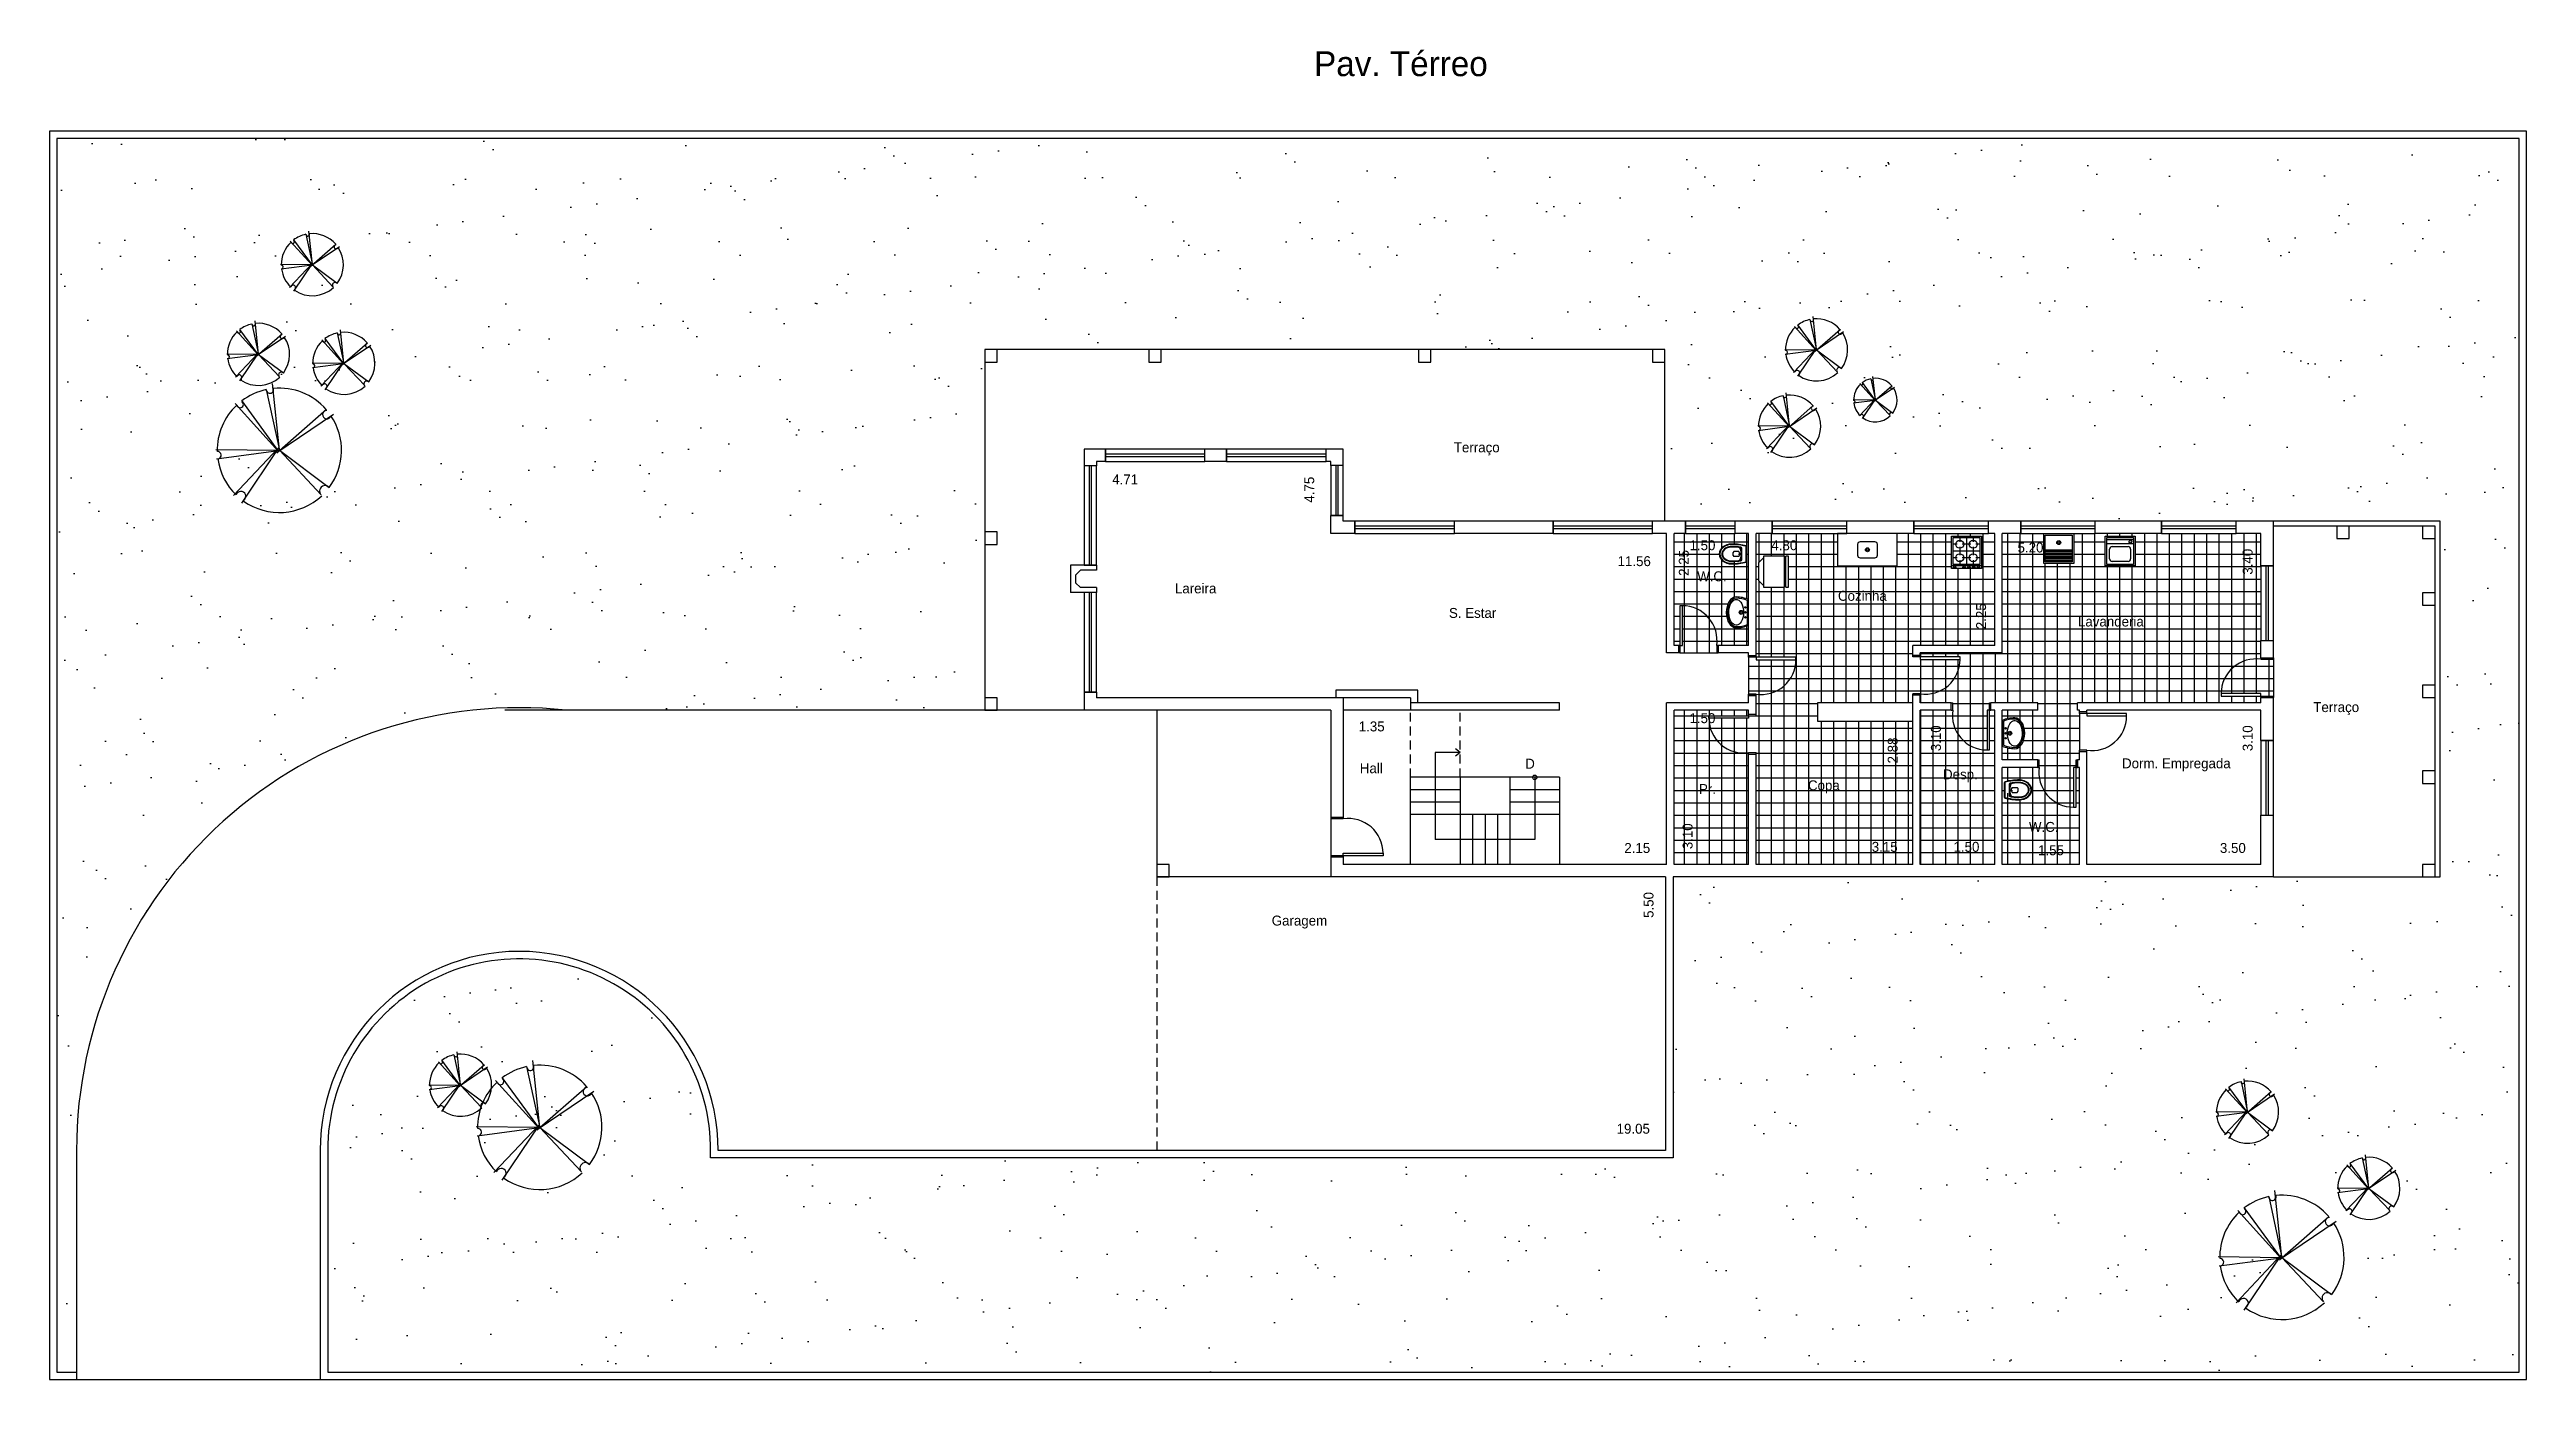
# Model space of a CAD drawing. Extents: x 7.8 to 61.3, y 1.2 to 65.7.
# Drawn here: x 7.85 to 57.65, y 18.75 to 45.49 of the extents above; entities that cross this region are included whole.
import ezdxf

# ---------------------------------------------------------------- set-up
doc = ezdxf.new("R2010")
doc.units = 0
doc.header["$MEASUREMENT"] = 0
doc.linetypes.add('ACAD_ISO02W100', pattern=[15, 12, -3])
doc.layers.get('0').update_dxf_attribs({"linetype": 'CONTINUOUS'})
doc.layers.get('DEFPOINTS').update_dxf_attribs({"linetype": 'CONTINUOUS'})
for name, color, linetype in [('ARV', 3, 'CONTINUOUS'), ('BLOCO', 5, 'CONTINUOUS'), ('BLOCOS', 5, 'CONTINUOUS'), ('HACHURA', 1, 'CONTINUOUS'), ('JARDIM', 3, 'CONTINUOUS'), ('PAREDE', 7, 'CONTINUOUS'), ('PONTILHADO', 8, 'ACAD_ISO02W100')]:
    doc.layers.add(name, color=color, linetype=linetype)
doc.styles.add('PADRÃO', font='', dxfattribs={"height": 0.2})
doc.styles.get('PADRÃO').set_extended_font_data('AvantGarde Bk BT')
doc.dimstyles.new('PADRÃOS', dxfattribs={"dimtxt": 0.15, "dimasz": 0.1, "dimexe": 1.25, "dimexo": 0.625, "dimgap": 0.1, "dimtad": 0, "dimjust": 1, "dimzin": 1, "dimdsep": 46, "dimtxsty": 'PADRÃO', "dimcen": 2.5, "dimse1": 1, "dimse2": 1, "dimsd1": 1, "dimsd2": 1, "dimclrt": 1, "dimadec": 0, "dimazin": 0, "dimtfac": 1, "dimtdec": 4, "dimtmove": 0, "dimatfit": 3, "dimfxl": 1, "dimtolj": 1, "dimtzin": 0, "dimarcsym": 0})

msp = doc.modelspace()

# ---------------------------------------------------------------- texts
at = {"layer": 'HACHURA', "ltscale": 0.015, "style": 'PADRÃO'}
for s, p in [('Terraço', (36.07940575056796, 37.39407433967598)), ('W.C.', (40.97155955253015, 34.80238488938996)), ('Lareira', (30.47242657608308, 34.5590650084804)), ('Cozinha', (43.80264836059723, 34.40903218955761)), ('S. Estar', (35.98146232560407, 34.06484840432746)), ('Lavanderia', (48.62780618913916, 33.89275651171251)), ('Terraço', (53.35941608467397, 32.17183689405501)), ('Hall', (34.18926189173271, 30.9426084969415)), ('D', (37.51454940791194, 31.03354517650028)), ('Desp.', (45.91488738614544, 30.81968551892875)), ('Dorm. Empregada', (49.51405966785092, 31.04094701765304)), ('Pr.', (41.0084900473762, 30.52467133980794)), ('Copa', (43.19950689859593, 30.59842471171136)), ('W.C.', (47.64308010168156, 29.76254970593733)), ('Garagem', (32.41791783200279, 27.87930642372045))]:
    msp.add_text(s, height=0.2, dxfattribs=at).set_placement(p)

# ---------------------------------------------------------------- blocks, each defined once
blk = doc.blocks.new('SETA')
at = {"layer": 'PAREDE', "ltscale": 0.015}
for q in [(-0.07329951123824685, -0.09103539160554419), (0.07329951123824685, -0.09103539160554419)]:
    blk.add_line((0, 0), q, dxfattribs=at)
blk = doc.blocks.new('BOLA')
at = {"layer": 'PAREDE', "ltscale": 0.015}
blk.add_circle((0, 0), 0.04372254359887506, dxfattribs=at)
blk = doc.blocks.new('J2')
at = {"layer": 'BLOCO'}
for p, q in [((0, 0.25), (0, 0)), ((2, 0.25), (0, 0.25)), ((2, 0.1500000000000057), (0, 0.1500000000000057)), ((0, 0.09999999999999432), (2, 0.09999999999999432)), ((0, 0), (2, 0)), ((2, 0), (2, 0.25))]:
    blk.add_line(p, q, dxfattribs=at)
blk = doc.blocks.new('J1')
at = {"layer": 'BLOCO'}
for p, q in [((0, 0.25), (0, 0)), ((1, 0.25), (0, 0.25)), ((1, 0.1500000000000057), (0, 0.1500000000000057)), ((0, 0.09999999999999432), (1, 0.09999999999999432)), ((0, 0), (1, 0)), ((1, 0), (1, 0.25))]:
    blk.add_line(p, q, dxfattribs=at)
blk = doc.blocks.new('J15')
at = {"layer": 'BLOCO'}
for p, q in [((1.5, 0.25), (0, 0.25)), ((0, 0.25), (0, 0)), ((1.5, 0.1500000000000057), (0, 0.1500000000000057)), ((0, 0.09999999999999432), (1.5, 0.09999999999999432)), ((0, 0), (1.5, 0)), ((1.5, 0), (1.5, 0.25))]:
    blk.add_line(p, q, dxfattribs=at)
blk = doc.blocks.new('P80D25')
at = {"layer": 'BLOCO', "ltscale": 0.015}
for p, q in [((0, 0.2499999999999716), (0, 0)), ((0, 0.25), (0.03000000000000114, 0.25)), ((0, 0), (0.8000000000000114, -2.842170943040401e-14)), ((0.03000000000000114, 0.2499999999999716), (0.03000000000000114, 0)), ((0.7700000000000102, 0.2499999999999716), (0.7700000000000102, -2.842170943040401e-14)), ((0.7700000000000102, 0.2499999999999716), (0.8000000000000114, 0.2499999999999716)), ((0.8000000000000114, 0.2499999999999716), (0.8000000000000114, -2.842170943040401e-14))]:
    blk.add_line(p, q, dxfattribs=at)
at = {"layer": 'BLOCO'}
blk.add_lwpolyline([(0.7700000000000102, 0.2499999999999716), (0.7199999999999989, 0.2499999999999716), (0.7199999999999989, 1.049999999999983), (0.7700000000000102, 1.049999999999983)], close=True, dxfattribs=at)
at = {"layer": 'BLOCO', "ltscale": 0.015}
blk.add_arc((0.7199999999999989, 0.3524374999999793), 0.6975625000000036, 89.99999999999959, 188.444460412286, dxfattribs=at)
blk = doc.blocks.new('P80D15')
at = {"layer": 'BLOCO', "ltscale": 0.015}
for p, q in [((0, 0.1500000000000057), (0, 0)), ((0, 0.1500000000000341), (0.03000000000000114, 0.1500000000000341)), ((0, 2.842170943040401e-14), (0.03000000000000114, 0)), ((0.03000000000000114, 0.1500000000000057), (0.03000000000000114, 0)), ((0.7700000000000102, 0.1500000000000057), (0.7700000000000102, 0)), ((0.7700000000000102, 0.1500000000000057), (0.8000000000000114, 0.1500000000000057)), ((0.7699999999999818, 0), (0.8000000000000114, 0)), ((0.8000000000000114, 0.1500000000000057), (0.8000000000000114, 0))]:
    blk.add_line(p, q, dxfattribs=at)
at = {"layer": 'BLOCO'}
blk.add_lwpolyline([(0.7700000000000102, 0.1500000000000057), (0.7199999999999989, 0.1500000000000057), (0.7199999999999989, 0.950000000000017), (0.7700000000000102, 0.950000000000017)], close=True, dxfattribs=at)
at = {"layer": 'BLOCO', "ltscale": 0.015}
blk.add_arc((0.7199999999999989, 0.2524375000000134), 0.6975625000000036, 89.99999999999959, 188.444460412286, dxfattribs=at)
blk = doc.blocks.new('P80E15')
at = {"layer": 'BLOCO', "ltscale": 0.015}
for p, q in [((0.03000000000000114, 0.1500000000000057), (0, 0.1500000000000057)), ((0, 0.1500000000000057), (0, 0)), ((0.03000000000000114, 2.842170943040401e-14), (0, 0)), ((0.03000000000000114, 0.1500000000000057), (0.03000000000000114, 0)), ((0.8000000000000114, 0.1500000000000341), (0.7700000000000102, 0.1500000000000341)), ((0.7700000000000102, 0.1500000000000057), (0.7700000000000102, 0)), ((0.8000000000000114, 2.842170943040401e-14), (0.7700000000000102, 5.684341886080801e-14)), ((0.8000000000000114, 0.1500000000000057), (0.8000000000000114, 0))]:
    blk.add_line(p, q, dxfattribs=at)
at = {"layer": 'BLOCO'}
blk.add_lwpolyline([(0.03000000000000114, 0.1500000000000057), (0.0800000000000125, 0.1500000000000057), (0.0800000000000125, 0.950000000000017), (0.03000000000000114, 0.950000000000017)], close=True, dxfattribs=at)
at = {"layer": 'BLOCO', "ltscale": 0.015}
blk.add_arc((0.0800000000000125, 0.2524375000000134), 0.6975625000000036, 351.555539587714, 90.00000000000041, dxfattribs=at)
blk = doc.blocks.new('P80E25')
at = {"layer": 'BLOCO', "ltscale": 0.015}
for p, q in [((0.03000000000000114, 0.25), (0, 0.25)), ((0, 0.25), (0, 0)), ((0.8000000000000114, 2.842170943040401e-14), (0, 0)), ((0.03000000000000114, 0.25), (0.03000000000000114, 0)), ((0.8000000000000114, 0.2500000000000284), (0.7700000000000102, 0.2500000000000284)), ((0.7700000000000102, 0.25), (0.7700000000000102, 2.842170943040401e-14)), ((0.8000000000000114, 0.25), (0.8000000000000114, 2.842170943040401e-14))]:
    blk.add_line(p, q, dxfattribs=at)
at = {"layer": 'BLOCO'}
blk.add_lwpolyline([(0.03000000000000114, 0.25), (0.0800000000000125, 0.25), (0.0800000000000125, 1.050000000000011), (0.03000000000000114, 1.050000000000011)], close=True, dxfattribs=at)
at = {"layer": 'BLOCO', "ltscale": 0.015}
blk.add_arc((0.0800000000000125, 0.3524375000000077), 0.6975625000000036, 351.555539587714, 90.00000000000041, dxfattribs=at)
blk = doc.blocks.new('VASOSAN')
at = {"layer": 'BLOCOS'}
for p, q in [((-0.1449592708755176, 0.04000000000002046), (0.1449618675667352, 0.04000000000002046)), ((-0.144958964094414, 0.05000000000001137), (0.144958964094414, 0.05000000000001137)), ((-0.1156907586723577, 0.1400000000000148), (0.1156608751354042, 0.1400000000000148)), ((-0.1156899891503542, 0.1500000000000057), (0.1156563640565906, 0.1500000000000057)), ((-0.04999870165021036, 0.1999637913173729), (-0.04999870165021036, 0.300036208682684)), ((0.05000129834978395, 0.2000000000000171), (0.05000129834978395, 0.3000000000000398))]:
    blk.add_line(p, q, dxfattribs=at)
for centre, radius, start, end in [((-0.1449592708755176, 0.06000000000784667), 0.02, 195.5363314444965, 269.9999999879495), ((-0.1449589640944282, 0.0600000000000307), 0.01, 195.5346797106506, 270), ((-0.1156907586724003, 0.1599999999999966), 0.02, 189.3867869031125, 270.0000000001221), ((-0.1156899891503826, 0.1599999999999113), 0.01, 189.3843767903272, 270.0000000002443), ((-1.681254687468936e-05, 0.2500000000000284), 0.07072348561596478, 44.98962509969003, 134.9688828081831), ((-1.681254687468936e-05, 0.2500000000000284), 0.07072348561596478, 225.0311171918169, 315.01037490031), ((0.1156563640566048, 0.1599999999999397), 0.01, 269.9999999999185, 350.5758748885445), ((0.1156608751354185, 0.1600000000000534), 0.02, 269.9999999999593, 350.5771305827586), ((0.1449589640941156, 0.06000000000059913), 0.01, 270.0000000017912, 344.483103753554), ((0.1449618675666784, 0.06000000000008754), 0.02, 270.0000000001221, 344.463668535786)]:
    blk.add_arc(centre, radius, start, end, dxfattribs=at)
for centre, major_axis, ratio, start_param, end_param in [((1.298349786793551e-06, 0.3400000000000034), (0, 0.25), 0.8000000000000114, 4.71238898038469, 7.853981633974483), ((1.298349786793551e-06, 0.3400000000000034), (0, 0.5), 0.4000000000000057, 1.570796326794897, 2.178171401941273), ((3.162615456631102e-06, 0.2000000000000171), (-0.1315416254084454, 0), 0.380107846735427, 0, 3.141592653589793), ((1.298349786793551e-06, 0.3400000000000034), (0, 0.5), 0.4000000000000057, 4.10501390519934, 4.71238898038469)]:
    blk.add_ellipse(centre, major_axis=major_axis, ratio=ratio, start_param=start_param, end_param=end_param, dxfattribs=at)
for points, knots in [([(0.1900012983497845, 0.3400000000000034), (0.1900012983497845, 0.3848761319792686), (0.1797393390216371, 0.4296688513161939), (0.1275724019719462, 0.5345347987748141), (0.06728061332151469, 0.5774883381547511), (-0.05557463358574921, 0.5822833263597715), (-0.1176873313140447, 0.5442092108278018), (-0.1772271428546759, 0.4396819034496957), (-0.1899987016502109, 0.3899119131999385), (-0.1899987016502109, 0.3400000000000034)], [4.71238898038469, 4.71238898038469, 4.71238898038469, 4.71238898038469, 5.268704666077937, 5.268704666077937, 6.251971787216637, 6.251971787216637, 7.235238908355337, 7.235238908355337, 7.853981633974483, 7.853981633974483, 7.853981633974483, 7.853981633974483]), ([(0.1500012983497925, 0.3400000000000034), (0.1500012983497925, 0.3788440209133057), (0.1410350669412708, 0.4175642631073231), (0.09785548235792874, 0.5046356523495774), (0.05186252916044509, 0.5365242863162791), (-0.035906470330346, 0.5428969122828846), (-0.08268716521656927, 0.5186239494114204), (-0.136675398657502, 0.4336095243094746), (-0.1499987016502189, 0.3869668551708401), (-0.1499987016502189, 0.3400000000000034)], [4.71238898038469, 4.71238898038469, 4.71238898038469, 4.71238898038469, 5.267303564860582, 5.267303564860582, 6.225165062483076, 6.225165062483076, 7.18302656010557, 7.18302656010557, 7.853981633974483, 7.853981633974483, 7.853981633974483, 7.853981633974483]), ([(0.1400012983497874, 0.3400000000000034), (0.1400012983497874, 0.3772837390730786), (0.1313244408788421, 0.4146147677288923), (0.08614040026922964, 0.5057958350239744), (0.03502463044166859, 0.5349710805647021), (-0.04931088296146413, 0.5246485128546965), (-0.08846614740087944, 0.4978919085569657), (-0.1301770436703151, 0.4186244413023701), (-0.139998701650228, 0.3793231752999873), (-0.139998701650228, 0.3400000000000034)], [4.71238898038469, 4.71238898038469, 4.71238898038469, 4.71238898038469, 5.266984672173268, 5.266984672173268, 6.376176055750425, 6.376176055750425, 7.268653195712185, 7.268653195712185, 7.853981633974483, 7.853981633974483, 7.853981633974483, 7.853981633974483]), ([(-0.1899987016502109, 0.3400000000000034), (-0.1899987016502109, 0.2628456380244302), (-0.1826597402104682, 0.1857481592563204), (-0.1646350625580055, 0.0962993025843275), (-0.1598779088782436, 0.07633152029333701), (-0.1545936493339752, 0.05732178411361133)], [1.570796326794897, 1.570796326794897, 1.570796326794897, 1.570796326794897, 2.037455774227855, 2.037455774227855, 2.178171373096618, 2.178171373096618, 2.178171373096618, 2.178171373096618]), ([(0.1255213970934932, 0.158362586435743), (0.1304959230626253, 0.1883329397418549), (0.1342856674288981, 0.2197754344096836), (0.1388984311594896, 0.280892952358073), (0.1400012983497874, 0.3104504303007616), (0.1400012983497874, 0.3400000000000034)], [4.319424209334854, 4.319424209334854, 4.319424209334854, 4.319424209334854, 4.526146784234752, 4.526146784234752, 4.71238898038469, 4.71238898038469, 4.71238898038469, 4.71238898038469]), ([(0.1353910129756457, 0.1567256052765629), (0.1406375926198677, 0.1883393074453181), (0.1445703338030171, 0.2215366219332111), (0.1489940345178695, 0.2833246268364178), (0.1500012983497925, 0.3116621455754114), (0.1500012983497925, 0.3400000000000034)], [4.319414935773391, 4.319414935773391, 4.319414935773391, 4.319414935773391, 4.53527739023095, 4.53527739023095, 4.71238898038469, 4.71238898038469, 4.71238898038469, 4.71238898038469]), ([(0.1545944801337669, 0.0573247746568768), (0.1714080019636555, 0.1178830224408784), (0.1827947395838834, 0.188231392050767), (0.1891612343353728, 0.2873542333339003), (0.1900012983497845, 0.3136769834079587), (0.1900012983497845, 0.3400000000000034)], [4.105016649121983, 4.105016649121983, 4.105016649121983, 4.105016649121983, 4.553177186481221, 4.553177186481221, 4.71238898038469, 4.71238898038469, 4.71238898038469, 4.71238898038469])]:
    blk.add_open_spline(points, degree=3, knots=knots, dxfattribs=at)
for points in [[(-0.1499987016502189, 0.3400000000000034), (-0.1499987016502189, 0.2771333061211863), (-0.1449377691834997, 0.2142947379843179), (-0.1354229546785177, 0.1567380311504962)], [(-0.1399987016502138, 0.3400000000000034), (-0.1399987016502138, 0.2776703725988909), (-0.1349701841103865, 0.2153313553609451), (-0.1255561557510418, 0.1583694305881238)]]:
    blk.add_open_spline(points, degree=3, dxfattribs=at)
blk = doc.blocks.new('LAVAT')
at = {"layer": 'BLOCOS'}
for p, q in [((-0.2573623180961135, 0), (0.2573623180960993, 0)), ((-0.2410322495695425, 0.02500000000000568), (0.2410322495695283, 0.02500000000000568))]:
    blk.add_line(p, q, dxfattribs=at)
for centre, radius in [((-0.09999999999999432, 0.06499999999999773), 0.015), ((-2.842170943040401e-14, 0.1500000000000057), 0.04), ((-2.842170943040401e-14, 0.1500000000000057), 0.02), ((0, 0.06499999999999773), 0.015), ((0.09999999999999432, 0.06499999999999773), 0.015)]:
    blk.add_circle(centre, radius, dxfattribs=at)
for centre, radius, start, end in [((0.3099999999999739, 0.25), 0.6200000000000045, 180, 203.779994731564), ((0.3099999999999739, 0.25), 0.5951987399818819, 180.0000000000055, 202.2113997706397), ((-0.3099999999999739, 0.25), 0.5951987399818819, 337.7886002293573, 359.9999999999946), ((-0.3099999999999739, 0.25), 0.6200000000000045, 336.2200052684331, 7.016477563892661e-15)]:
    blk.add_arc(centre, radius, start, end, dxfattribs=at)
blk.add_ellipse((-2.842170943040401e-14, 0.25), major_axis=(0.3100000000000023, 0), ratio=0.645161290322576, start_param=0, end_param=3.141592653589793, dxfattribs=at)
for points, knots in [([(0.2849999999999824, 0.2500000000000284), (0.2849999999999682, 0.300317964642403), (0.2452497040517159, 0.3541887687748044), (0.1008916727811169, 0.4227595909021034), (3.167234224576987e-05, 0.4339558931305021), (-0.1743068501371283, 0.3989778962069579), (-0.2442601782461509, 0.3532994974840165), (-0.2803506487652356, 0.2860131679577762), (-0.2851229441039038, 0.2679846562883483), (-0.285198739981908, 0.2499999999999716)], [0, 0, 0, 0, 0.9361481793933827, 0.9361481793933827, 1.872296358786765, 1.872296358786765, 2.808444538180148, 2.808444538180148, 3.13938546545754, 3.13938546545754, 3.13938546545754, 3.13938546545754]), ([(0.2599999999999625, 0.2500000000000284), (0.2599999999999625, 0.2784978981889878), (0.242078010852012, 0.3126567214920613), (0.1643569005752425, 0.3704649949829673), (0.1030052039381815, 0.3920693254798095), (-0.02877373062847255, 0.4037223597623836), (-0.0976825814684048, 0.3936467971219031), (-0.2034406750199054, 0.3477822861136133), (-0.2396263539294523, 0.3143366745038918), (-0.2661732608932681, 0.2526194074667387), (-0.2627272874450739, 0.2240541362115209), (-0.2158391141528142, 0.162032776211305), (-0.168127663237712, 0.1314918993692231), (-0.04805875393354597, 0.09792981637818343), (0.02266607553652022, 0.095757041570522), (0.1477154277714732, 0.1225128520000851), (0.2007272141554637, 0.1503951910720218), (0.2508407150234859, 0.2045307616155014), (0.2599999999999767, 0.2286312563089723), (0.2599999999999625, 0.2500000000000284)], [0, 0, 0, 0, 0.718091798041799, 0.718091798041799, 1.436183596083598, 1.436183596083598, 2.154275394125397, 2.154275394125397, 2.872367192167196, 2.872367192167196, 3.590458990208995, 3.590458990208995, 4.308550788250794, 4.308550788250794, 5.026642586292593, 5.026642586292593, 5.744734384334392, 5.744734384334392, 6.283185307179586, 6.283185307179586, 6.283185307179586, 6.283185307179586])]:
    blk.add_open_spline(points, degree=3, knots=knots, dxfattribs=at)
blk = doc.blocks.new('FOGÃO4B')
at = {"layer": 'BLOCOS'}
for p, q in [((-0.2999999999999972, 0.700000000000017), (0.2999999999999972, 0.700000000000017)), ((-0.2999999999999972, 0.05000000000001137), (-0.2999999999999829, 0.700000000000017)), ((-0.2999999999999972, 0.6500000000000057), (0.2999999999999972, 0.6500000000000057)), ((-0.2700000000000244, 0.620000000000033), (0.2700000000000102, 0.620000000000033)), ((-0.2699999999999818, 0.0800000000000125), (-0.2700000000000244, 0.620000000000033)), ((-0.1350000000000051, 0.5350000000000534), (-0.1350000000000193, 0.620000000000033)), ((2.842170943040401e-14, 0.0800000000000125), (-1.4210854715202e-14, 0.620000000000033)), ((0.1350000000000051, 0.5350000000000534), (0.1349999999999909, 0.620000000000033)), ((0.2700000000000102, 0.620000000000033), (0.269999999999996, 0.07999999999995566)), ((0.2999999999999972, 0.700000000000017), (0.2999999999999972, 0.05000000000001137)), ((0.2999999999999972, 0.05000000000001137), (-0.2999999999999972, 0.05000000000001137)), ((-0.2700000000000244, 0.4850000000000421), (-0.1850000000000023, 0.4850000000000421)), ((-0.2700000000000244, 0.3500000000000512), (0.2700000000000102, 0.3500000000000512)), ((-0.2700000000000244, 0.2150000000000603), (-0.1850000000000023, 0.2150000000000603)), ((0.269999999999996, 0.07999999999995566), (-0.2699999999999818, 0.0800000000000125)), ((-0.1349999999999909, 0.2650000000000716), (-0.1350000000000051, 0.4350000000000307)), ((-0.1349999999999767, 0.0800000000000125), (-0.1349999999999767, 0.1650000000000489)), ((-0.08500000000000796, 0.4850000000000421), (0.08500000000000796, 0.4850000000000421)), ((-0.08500000000000796, 0.2150000000000603), (0.08500000000000796, 0.2150000000000603)), ((0.1350000000000051, 0.2650000000000716), (0.1350000000000051, 0.4350000000000307)), ((0.1350000000000335, 0.0800000000000125), (0.1350000000000193, 0.1650000000000489)), ((0.1850000000000023, 0.4850000000000421), (0.2700000000000102, 0.4850000000000421)), ((0.1850000000000023, 0.2150000000000603), (0.2700000000000102, 0.2150000000000603))]:
    blk.add_line(p, q, dxfattribs=at)
for centre in [(-0.1350000000000051, 0.4850000000000421), (0.1350000000000051, 0.4850000000000421), (-0.1350000000000051, 0.2150000000000603), (0.1350000000000051, 0.2150000000000603)]:
    blk.add_circle(centre, 0.08, dxfattribs=at)
for centre in [(-0.2399999999999949, 0.6750000000000114), (-0.1439999999999912, 0.6750000000000114), (-0.04800000000000182, 0.6750000000000114), (0.04800000000000182, 0.6750000000000114), (0.2400000000000091, 0.6750000000000114)]:
    blk.add_ellipse(centre, major_axis=(-0.03000000000000114, 0), ratio=0.499999999999981, dxfattribs=at)
blk = doc.blocks.new('GELAD')
at = {"layer": 'BLOCOS'}
for p, q in [((0.3100000000000023, 0.6499999999999773), (-0.3100000000000023, 0.6499999999999773)), ((-0.3100000000000023, 0.6499999999999773), (-0.3100000000000023, 0.5999999999999659)), ((0.3100000000000023, 0.5999999999999659), (-0.3100000000000023, 0.5999999999999659)), ((0.3100000000000023, 0.5699999999999648), (-0.3100000000000023, 0.5699999999999648)), ((-0.3100000000000023, 0.5699999999999648), (-0.3100000000000023, 0.1499999999999773)), ((-0.2800000000000011, 0.5999999999999659), (-0.2799999999999869, 0.5699999999999932)), ((0.2800000000000153, 0.5699999999999932), (0.2800000000000011, 0.5999999999999659)), ((0.3100000000000165, 0.5999999999999659), (0.3100000000000023, 0.6499999999999773)), ((0.3100000000000023, 0.1499999999999773), (0.3100000000000165, 0.5699999999999648)), ((-0.3100000000000023, 0.1499999999999773), (0.3100000000000023, 0.1499999999999773)), ((-0.1800000000000068, 0.05000000000001137), (-0.2800000000000011, 0.1500000000000057)), ((-0.1800000000000068, 0.05000000000001137), (0.1800000000000068, 0.04999999999998295)), ((0.1800000000000068, 0.04999999999998295), (0.2800000000000011, 0.1499999999999773))]:
    blk.add_line(p, q, dxfattribs=at)
blk = doc.blocks.new('PIA')
at = {"layer": 'BLOCOS'}
blk.add_lwpolyline([(-0.6000000000000085, 0), (0.5999999999999943, 0), (0.5999999999999943, 0.6500000000000057), (-0.6000000000000085, 0.6500000000000057)], close=True, dxfattribs=at)
blk.add_lwpolyline([(-0.1500000000000199, 0.1649999999999352), (0.1500000000000057, 0.1649999999999636, 0.414213562373095), (0.2000000000000028, 0.214999999999975), (0.2000000000000028, 0.4349999999999454, 0.414213562373095), (0.1500000000000057, 0.4849999999999568), (-0.1500000000000057, 0.4849999999999852, 0.4142135623731188), (-0.2000000000000028, 0.4349999999999739), (-0.2000000000000171, 0.2149999999999466, 0.4142135623730711)], format="xyb", close=True, dxfattribs=at)
for radius in [0.04, 0.02]:
    blk.add_circle((0, 0.3249999999999886), radius, dxfattribs=at)
blk = doc.blocks.new('TANQUE')
at = {"layer": 'BLOCOS'}
for p, q in [((-0.2999999999999972, 0.5999999999999943), (0.2999999999999972, 0.5999999999999943)), ((-0.2999999999999972, 0), (-0.2999999999999972, 0.5999999999999943)), ((-0.2700000000000244, 0.5700000000000216), (0.2700000000000102, 0.5700000000000216)), ((-0.2699999999999818, 0.03000000000000114), (-0.2700000000000244, 0.5700000000000216)), ((-0.2700000000000244, 0.5400000000000205), (0.2700000000000102, 0.5400000000000205)), ((-0.2700000000000244, 0.5100000000000193), (0.2700000000000102, 0.5100000000000193)), ((0.2700000000000102, 0.5700000000000216), (0.269999999999996, 0.02999999999994429)), ((0.2999999999999972, 0.5999999999999943), (0.2999999999999972, 0)), ((0.2999999999999972, 0), (-0.2999999999999972, 0)), ((-0.2700000000000244, 0.4800000000000182), (0.2700000000000102, 0.4800000000000182)), ((-0.2700000000000244, 0.4500000000000171), (0.2700000000000102, 0.4500000000000171)), ((-0.2700000000000244, 0.4200000000000159), (0.2700000000000102, 0.4200000000000159)), ((-0.2700000000000244, 0.3900000000000148), (0.2700000000000102, 0.3900000000000148)), ((-0.2700000000000244, 0.3600000000000136), (0.2700000000000102, 0.3600000000000136)), ((-0.2700000000000244, 0.3300000000000125), (0.2700000000000102, 0.3300000000000125)), ((0.269999999999996, 0.02999999999994429), (-0.2699999999999818, 0.03000000000000114))]:
    blk.add_line(p, q, dxfattribs=at)
for radius in [0.04, 0.02]:
    blk.add_circle((1.4210854715202e-14, 0.1800000000000068), radius, dxfattribs=at)
blk = doc.blocks.new('MÁQUINA')
at = {"layer": 'BLOCOS'}
for p, q in [((-0.2999999999999972, 0.6500000000000057), (0.2999999999999972, 0.6500000000000057)), ((-0.2999999999999972, 0.05000000000001137), (-0.2999999999999972, 0.6500000000000057)), ((-0.2700000000000244, 0.620000000000033), (0.2700000000000102, 0.620000000000033)), ((-0.2699999999999818, 0.0800000000000125), (-0.2700000000000244, 0.620000000000033)), ((-0.210000000000008, 0.3100000000000023), (-0.2100000000000222, 0.5099999999999909)), ((-0.160000000000025, 0.5600000000000023), (0.1600000000000108, 0.5600000000000023)), ((0.210000000000008, 0.5099999999999909), (0.2099999999999795, 0.3099999999999739)), ((0.2700000000000102, 0.620000000000033), (0.269999999999996, 0.07999999999995566)), ((0.2999999999999972, 0.6500000000000057), (0.2999999999999972, 0.05000000000001137)), ((0.2999999999999972, 0.05000000000001137), (-0.2999999999999972, 0.05000000000001137)), ((0.2700000000000102, 0.1999999999999602), (-0.2699999999999676, 0.2000000000000171)), ((0.269999999999996, 0.1199999999999477), (-0.2699999999999818, 0.1200000000000045)), ((0.269999999999996, 0.07999999999995566), (-0.2699999999999818, 0.0800000000000125)), ((0.1599999999999824, 0.2599999999999625), (-0.1600000000000108, 0.2599999999999909))]:
    blk.add_line(p, q, dxfattribs=at)
for centre, start, end in [((-0.160000000000025, 0.5099999999999909), 90, 180.0000000000045), ((0.1600000000000108, 0.5099999999999909), 359.9999999999985, 90.00000000000375), ((-0.1600000000000108, 0.3100000000000023), 180.0000000000057, 269.9999999999924), ((0.1599999999999824, 0.3099999999999739), 269.999999999994, 359.9999999999981)]:
    blk.add_arc(centre, 0.05, start, end, dxfattribs=at)
blk.add_ellipse((-0.2079155801208259, 0.1609604888554372), major_axis=(-0.03006968374842245, 0), ratio=0.7169811713374736, dxfattribs=at)
blk = doc.blocks.new('*D57')
at = {"layer": 'DEFPOINTS', "color": 0, "linetype": 'ByBlock', "ltscale": 0.015}
for p in [(142.6781101350232, 123.5254093099155), (147.3881101350232, 123.6126407105007), (147.3881101350232, 123.2524638855851)]:
    blk.add_point(p, dxfattribs=at)
at = {"color": 1, "linetype": 'ByBlock', "ltscale": 0.015, "insert": (143.252285959199, 123.2524638855851), "char_height": 0.2, "attachment_point": 5, "style": 'PADRÃO'}
blk.add_mtext('\\A1;4.71', dxfattribs=at)
blk = doc.blocks.new('*D58')
at = {"layer": 'DEFPOINTS', "color": 0, "linetype": 'ByBlock', "ltscale": 0.015}
for p in [(147.2916329980733, 123.6126407105007), (146.9538672960914, 118.8626407105006), (147.4881101350232, 118.8626407105006)]:
    blk.add_point(p, dxfattribs=at)
at = {"color": 1, "linetype": 'ByBlock', "ltscale": 0.015, "insert": (146.9538672960914, 123.0463632379732), "char_height": 0.2, "attachment_point": 5, "rotation": 90, "style": 'PADRÃO'}
blk.add_mtext('\\A1;4.75', dxfattribs=at)
blk = doc.blocks.new('*D59')
at = {"layer": 'DEFPOINTS', "color": 0, "linetype": 'ByBlock', "ltscale": 0.015}
for p in [(154.1381101350232, 122.1626407105006), (142.5781101350232, 121.6078956316763), (142.5781101350232, 121.5254093099155)]:
    blk.add_point(p, dxfattribs=at)
at = {"color": 1, "linetype": 'ByBlock', "ltscale": 0.015, "insert": (153.487285959199, 121.6078956316763), "char_height": 0.2, "attachment_point": 5, "style": 'PADRÃO'}
blk.add_mtext('\\A1;11.56', dxfattribs=at)
blk = doc.blocks.new('*D60')
at = {"layer": 'DEFPOINTS', "color": 0, "linetype": 'ByBlock', "ltscale": 0.015}
for p in [(154.2881101350231, 122.1626407105006), (155.7881101350231, 122.1626407105007), (155.7881101350231, 121.9276740599215)]:
    blk.add_point(p, dxfattribs=at)
at = {"color": 1, "linetype": 'ByBlock', "ltscale": 0.015, "insert": (154.8593326624957, 121.9276740599215), "char_height": 0.2, "attachment_point": 5, "style": 'PADRÃO'}
blk.add_mtext('\\A1;1.50', dxfattribs=at)
blk = doc.blocks.new('*D61')
at = {"layer": 'DEFPOINTS', "color": 0, "linetype": 'ByBlock', "ltscale": 0.015}
for p in [(154.2881101350231, 122.1626407105006), (154.3751211615242, 119.9126407105006), (154.4857583571979, 119.9126407105006)]:
    blk.add_point(p, dxfattribs=at)
at = {"color": 1, "linetype": 'ByBlock', "ltscale": 0.015, "insert": (154.4857583571979, 121.5734236775336), "char_height": 0.2, "attachment_point": 5, "rotation": 90, "style": 'PADRÃO'}
blk.add_mtext('\\A1;2.25', dxfattribs=at)
blk = doc.blocks.new('*D62')
at = {"layer": 'DEFPOINTS', "color": 0, "linetype": 'ByBlock', "ltscale": 0.015}
for p in [(155.9381101350232, 122.1626407105007), (160.7381101350232, 122.1626407105007), (160.7381101350232, 121.9276740599215)]:
    blk.add_point(p, dxfattribs=at)
at = {"color": 1, "linetype": 'ByBlock', "ltscale": 0.015, "insert": (156.5042502449133, 121.9276740599215), "char_height": 0.2, "attachment_point": 5, "style": 'PADRÃO'}
blk.add_mtext('\\A1;4.80', dxfattribs=at)
blk = doc.blocks.new('*D63')
at = {"layer": 'DEFPOINTS', "color": 0, "linetype": 'ByBlock', "ltscale": 0.015}
for p in [(160.4623247114953, 122.1626407105007), (160.7381101350232, 122.1626407105007), (160.7381101350232, 119.9126407105006)]:
    blk.add_point(p, dxfattribs=at)
at = {"color": 1, "linetype": 'ByBlock', "ltscale": 0.015, "insert": (160.4623247114953, 120.5018577434676), "char_height": 0.2, "attachment_point": 5, "rotation": 90, "style": 'PADRÃO'}
blk.add_mtext('\\A1;2.25', dxfattribs=at)
blk = doc.blocks.new('*D64')
at = {"layer": 'DEFPOINTS', "color": 0, "linetype": 'ByBlock', "ltscale": 0.015}
for p in [(160.8881101350232, 122.1626407105007), (166.0881101350232, 122.1626407105007), (166.0881101350232, 121.8819910321681)]:
    blk.add_point(p, dxfattribs=at)
at = {"color": 1, "linetype": 'ByBlock', "ltscale": 0.015, "insert": (161.454524970188, 121.8819910321681), "char_height": 0.2, "attachment_point": 5, "style": 'PADRÃO'}
blk.add_mtext('\\A1;5.20', dxfattribs=at)
blk = doc.blocks.new('*D65')
at = {"layer": 'DEFPOINTS', "color": 0, "linetype": 'ByBlock', "ltscale": 0.015}
for p in [(166.0881101350232, 122.1626407105007), (165.8213348988968, 118.7626407105006), (166.0881101350231, 118.7626407105006)]:
    blk.add_point(p, dxfattribs=at)
at = {"color": 1, "linetype": 'ByBlock', "ltscale": 0.015, "insert": (165.8213348988968, 121.5979429083029), "char_height": 0.2, "attachment_point": 5, "rotation": 90, "style": 'PADRÃO'}
blk.add_mtext('\\A1;3.40', dxfattribs=at)
blk = doc.blocks.new('*D66')
at = {"layer": 'DEFPOINTS', "color": 0, "linetype": 'ByBlock', "ltscale": 0.015}
for p in [(166.0881101350231, 118.6126407105006), (165.8213348988968, 115.5126407105007), (166.0881101350231, 115.5126407105007)]:
    blk.add_point(p, dxfattribs=at)
at = {"color": 1, "linetype": 'ByBlock', "ltscale": 0.015, "insert": (165.8213348988968, 118.0479429083028), "char_height": 0.2, "attachment_point": 5, "rotation": 90, "style": 'PADRÃO'}
blk.add_mtext('\\A1;3.10', dxfattribs=at)
blk = doc.blocks.new('*D67')
at = {"layer": 'DEFPOINTS', "color": 0, "linetype": 'ByBlock', "ltscale": 0.015}
for p in [(162.5881101350232, 115.8406213485547), (162.5881101350232, 115.5126407105007), (166.0881101350231, 115.5126407105007)]:
    blk.add_point(p, dxfattribs=at)
at = {"color": 1, "linetype": 'ByBlock', "ltscale": 0.015, "insert": (165.5234123328253, 115.8406213485547), "char_height": 0.2, "attachment_point": 5, "style": 'PADRÃO'}
blk.add_mtext('\\A1;3.50', dxfattribs=at)
blk = doc.blocks.new('*D68')
at = {"layer": 'DEFPOINTS', "color": 0, "linetype": 'ByBlock', "ltscale": 0.015}
for p in [(160.8881101350232, 115.7949390123084), (160.8881101350232, 115.5126407105007), (162.4381101350232, 115.5126407105007)]:
    blk.add_point(p, dxfattribs=at)
at = {"color": 1, "linetype": 'ByBlock', "ltscale": 0.015, "insert": (161.8667502449133, 115.7949390123084), "char_height": 0.2, "attachment_point": 5, "style": 'PADRÃO'}
blk.add_mtext('\\A1;1.55', dxfattribs=at)
blk = doc.blocks.new('*D69')
at = {"layer": 'DEFPOINTS', "color": 0, "linetype": 'ByBlock', "ltscale": 0.015}
for p in [(159.2381101350232, 115.8634625166778), (159.2381101350232, 115.5126407105007), (160.7381101350232, 115.5126407105007)]:
    blk.add_point(p, dxfattribs=at)
at = {"color": 1, "linetype": 'ByBlock', "ltscale": 0.015, "insert": (160.1668876075506, 115.8634625166778), "char_height": 0.2, "attachment_point": 5, "style": 'PADRÃO'}
blk.add_mtext('\\A1;1.50', dxfattribs=at)
blk = doc.blocks.new('*D70')
at = {"layer": 'DEFPOINTS', "color": 0, "linetype": 'ByBlock', "ltscale": 0.015}
for p in [(159.2381101350232, 118.6126407105006), (159.2381101350232, 115.5126407105007), (159.5542871537402, 115.5126407105007)]:
    blk.add_point(p, dxfattribs=at)
at = {"color": 1, "linetype": 'ByBlock', "ltscale": 0.015, "insert": (159.5542871537402, 118.0479429083028), "char_height": 0.2, "attachment_point": 5, "rotation": 90, "style": 'PADRÃO'}
blk.add_mtext('\\A1;3.10', dxfattribs=at)
blk = doc.blocks.new('*D71')
at = {"layer": 'DEFPOINTS', "color": 0, "linetype": 'ByBlock', "ltscale": 0.015}
for p in [(159.0881101350232, 118.389590187128), (158.6851348042583, 115.5126407105006), (159.0881101350232, 115.5126407105006)]:
    blk.add_point(p, dxfattribs=at)
at = {"color": 1, "linetype": 'ByBlock', "ltscale": 0.015, "insert": (158.6851348042583, 117.8023649124028), "char_height": 0.2, "attachment_point": 5, "rotation": 90, "style": 'PADRÃO'}
blk.add_mtext('\\A1;2.88', dxfattribs=at)
blk = doc.blocks.new('*D72')
at = {"layer": 'DEFPOINTS', "color": 0, "linetype": 'ByBlock', "ltscale": 0.015}
for p in [(155.9381101350232, 115.8634625166778), (155.9381101350232, 115.5126407105006), (159.0881101350232, 115.5126407105006)]:
    blk.add_point(p, dxfattribs=at)
at = {"color": 1, "linetype": 'ByBlock', "ltscale": 0.015, "insert": (158.523274970188, 115.8634625166778), "char_height": 0.2, "attachment_point": 5, "style": 'PADRÃO'}
blk.add_mtext('\\A1;3.15', dxfattribs=at)
blk = doc.blocks.new('*D73')
at = {"layer": 'DEFPOINTS', "color": 0, "linetype": 'ByBlock', "ltscale": 0.015}
for p in [(154.2881101350231, 118.6126407105006), (155.7881101350231, 118.6126407105006), (155.7881101350231, 118.4509245393432)]:
    blk.add_point(p, dxfattribs=at)
at = {"color": 1, "linetype": 'ByBlock', "ltscale": 0.015, "insert": (154.8593326624957, 118.4509245393432), "char_height": 0.2, "attachment_point": 5, "style": 'PADRÃO'}
blk.add_mtext('\\A1;1.50', dxfattribs=at)
blk = doc.blocks.new('*D74')
at = {"layer": 'DEFPOINTS', "color": 0, "linetype": 'ByBlock', "ltscale": 0.015}
for p in [(154.2881101350231, 118.6126407105006), (154.561235644022, 118.6126407105006), (154.2881101350231, 115.5126407105006)]:
    blk.add_point(p, dxfattribs=at)
at = {"color": 1, "linetype": 'ByBlock', "ltscale": 0.015, "insert": (154.561235644022, 116.0773385126984), "char_height": 0.2, "attachment_point": 5, "rotation": 90, "style": 'PADRÃO'}
blk.add_mtext('\\A1;3.10', dxfattribs=at)
blk = doc.blocks.new('*D75')
at = {"layer": 'DEFPOINTS', "color": 0, "linetype": 'ByBlock', "ltscale": 0.015}
for p in [(151.9881101350232, 115.8406213485547), (151.9881101350232, 115.5126407105006), (154.1381101350232, 115.5126407105006)]:
    blk.add_point(p, dxfattribs=at)
at = {"color": 1, "linetype": 'ByBlock', "ltscale": 0.015, "insert": (153.5488931020561, 115.8406213485547), "char_height": 0.2, "attachment_point": 5, "style": 'PADRÃO'}
blk.add_mtext('\\A1;2.15', dxfattribs=at)
blk = doc.blocks.new('*D76')
at = {"layer": 'DEFPOINTS', "color": 0, "linetype": 'ByBlock', "ltscale": 0.015}
for p in [(147.6381101350232, 118.6126407105006), (148.9881101350232, 118.6126407105006), (148.9881101350232, 118.2846325612949)]:
    blk.add_point(p, dxfattribs=at)
at = {"color": 1, "linetype": 'ByBlock', "ltscale": 0.015, "insert": (148.2094700251331, 118.2846325612949), "char_height": 0.2, "attachment_point": 5, "style": 'PADRÃO'}
blk.add_mtext('\\A1;1.35', dxfattribs=at)
blk = doc.blocks.new('*D77')
at = {"layer": 'DEFPOINTS', "color": 0, "linetype": 'ByBlock', "ltscale": 0.015}
for p in [(154.1186656345305, 115.2626407105006), (153.7767135008514, 109.7626407105006), (154.1186656345305, 109.7626407105006)]:
    blk.add_point(p, dxfattribs=at)
at = {"color": 1, "linetype": 'ByBlock', "ltscale": 0.015, "insert": (153.7767135008514, 114.6962258753358), "char_height": 0.2, "attachment_point": 5, "rotation": 90, "style": 'PADRÃO'}
blk.add_mtext('\\A1;5.50', dxfattribs=at)
blk = doc.blocks.new('*D78')
at = {"layer": 'DEFPOINTS', "color": 0, "linetype": 'ByBlock', "ltscale": 0.015}
for p in [(135.0686656345305, 110.1955750788985), (135.0686656345305, 109.7626407105006), (154.1186656345305, 109.7626407105006)]:
    blk.add_point(p, dxfattribs=at)
at = {"color": 1, "linetype": 'ByBlock', "ltscale": 0.015, "insert": (153.4678414587064, 110.1955750788985), "char_height": 0.2, "attachment_point": 5, "style": 'PADRÃO'}
blk.add_mtext('\\A1;19.05', dxfattribs=at)
blk = doc.blocks.new('A_03')
at = {"layer": 'ARV'}
for p, q in [((-0.03968009613487311, 0.04386405184976638), (-0.4757783517417806, 0.5259454568575279)), ((-0.4134786009408344, 0.5556120048580055), (-0.03968009613487311, 0.04386405184976638)), ((-0.1642795977368223, 0.6668615598597967), (-0.032337625504681, 0.05443275957492233)), ((-0.032337625504681, 0.05443275957492233), (-0.1019798469358193, 0.7261946558607519)), ((-0.05748002493510285, 0.02903077784952757), (0.4409179814728645, 0.4666123608565726)), ((0.5121176966740109, 0.4146959018557368), (-0.05748002493510285, 0.02903077784952757)), ((-0.03968009613487311, 0.05128068884988579), (-0.6715775685449898, 0.0586973258500052)), ((-0.6626776041447897, -0.0303023181514277), (-0.03968009613487311, 0.05128068884988579)), ((-0.493578280542124, -0.4011341681573413), (-0.03968009613487311, 0.08094723685036342)), ((-0.03968009613487311, 0.08094723685036342), (-0.4134786009408344, -0.4753005381585353)), ((-0.032337625504681, 0.05443275957492233), (0.4676178746732944, -0.3195511611560278)), ((0.3875181950720048, -0.3937175311572219), (-0.032337625504681, 0.05443275957492233))]:
    blk.add_line(p, q, dxfattribs=at)
for centre, radius, start, end in [((-0.032337625504681, 0.05443275957492233), 0.625, 133.2426416252084, 180.9743240911506), ((-0.4268285475410494, 0.5158291639893946), 0.03342961899939723, 201.2820980855948, 48.27356464714219), ((-0.032337625504681, 0.05443275957492233), 0.625, 102.1580021321499, 127.2525657253544), ((-0.1274007985194316, 0.6640590258750763), 0.0369851325325624, 175.6542691674021, 19.69378780220451), ((-0.032337625504681, 0.05443275957492233), 0.625, 41.05407258653979, 95.53111248444131), ((0.4457326779623259, 0.4136262157234682), 0.04269394024099429, 89.20944815037899, 344.6285751873363), ((-0.032337625504681, 0.05443275957492233), 0.625, 323.20224696077, 33.82113850428491), ((-0.655096152989131, 0.006088647395870339), 0.03779840815212959, 285.684587972767, 88.0009588524843), ((-0.032337625504681, 0.05443275957492233), 0.625, 187.8759657920728, 225.8833292057394), ((-0.4191915611808099, -0.4078929817018206), 0.04974913855978236, 310.6567489998404, 163.4448207669662), ((-0.032337625504681, 0.05443275957492233), 0.625, 234.6714608478307, 313.1329856187737), ((0.4262195554180721, -0.3551779883457584), 0.05461768626331568, 40.71483655850493, 224.8799671179474)]:
    blk.add_arc(centre, radius, start, end, dxfattribs=at)
blk = doc.blocks.new('TÉRREO')
at = {"layer": 'HACHURA', "ltscale": 0.015, "style": 'PADRÃO'}
blk.add_text('Pav. Térreo', height=0.5, dxfattribs=at).set_placement((-1.919883222733915, -0.2465187923484109))

# ---------------------------------------------------------------- dimensions: what is measured, and where the dimension line sits
at = {"layer": 'HACHURA', "ltscale": 0.015}
for base, p1, p2, picture, middle in [((33.60698711086542, 36.84939155376573), (28.89698711086541, 37.1223369780961), (33.60698711086542, 37.20956837868125), '*D57', (29.47116293504124, 36.84939155376573)), ((42.0069871108654, 35.5246017281021), (40.5069871108654, 35.75956837868121), (42.0069871108654, 35.75956837868124), '*D60', (41.07820963833791, 35.5246017281021)), ((46.95698711086541, 35.5246017281021), (42.1569871108654, 35.75956837868124), (46.95698711086541, 35.75956837868124), '*D62', (42.72312722075552, 35.5246017281021)), ((52.30698711086541, 35.4789187003487), (47.10698711086542, 35.75956837868124), (52.30698711086541, 35.75956837868124), '*D64', (47.67340194603025, 35.4789187003487)), ((35.20698711086541, 31.88156022947545), (33.85698711086542, 32.2095683786812), (35.20698711086541, 32.2095683786812), '*D76', (34.42834700097532, 31.88156022947545)), ((42.0069871108654, 32.04785220752382), (40.5069871108654, 32.20956837868123), (42.0069871108654, 32.20956837868123), '*D73', (41.07820963833791, 32.04785220752382)), ((38.20698711086541, 29.43754901673528), (40.35698711086542, 29.10956837868122), (38.20698711086541, 29.10956837868115), '*D75', (39.76777007789838, 29.43754901673528)), ((42.1569871108654, 29.46039018485841), (45.30698711086541, 29.10956837868122), (42.1569871108654, 29.10956837868122), '*D72', (44.74215194603025, 29.46039018485841)), ((45.45698711086544, 29.46039018485841), (46.95698711086541, 29.10956837868127), (45.45698711086544, 29.10956837868126), '*D69', (46.3857645833929, 29.46039018485841)), ((47.10698711086542, 29.391866680489), (48.65698711086543, 29.10956837868127), (47.10698711086542, 29.10956837868127), '*D68', (48.08562722075553, 29.391866680489)), ((48.80698711086544, 29.43754901673528), (52.30698711086538, 29.1095683786813), (48.80698711086544, 29.10956837868127), '*D67', (51.74228930866758, 29.43754901673528)), ((21.28754261037278, 23.7925027470791), (40.33754261037279, 23.3595683786812), (21.28754261037278, 23.35956837868116), '*D78', (39.68671843454862, 23.7925027470791))]:
    dim = msp.add_linear_dim(base=base, p1=p1, p2=p2, dimstyle='PADRÃOS', dxfattribs=at)
    dim.commit()
    dim.dimension.update_dxf_attribs({"geometry": picture, "text_midpoint": middle, "insert": (-113.7811230241578, -86.40307233181942)})
for base, p1, p2, picture, middle in [((33.17274427193365, 32.45956837868123), (33.51050997391553, 37.20956837868125), (33.70698711086544, 32.45956837868123), '*D58', (33.17274427193365, 36.64329090615378)), ((40.70463533304019, 33.50956837868115), (40.5069871108654, 35.75956837868121), (40.5939981373665, 33.50956837868115), '*D61', (40.70463533304019, 35.17035134571418)), ((46.68120168733753, 35.75956837868124), (46.95698711086541, 33.50956837868118), (46.95698711086541, 35.75956837868124), '*D63', (46.68120168733753, 34.09878541164821)), ((52.04021187473904, 32.35956837868115), (52.30698711086541, 35.75956837868124), (52.30698711086538, 32.35956837868115), '*D65', (52.04021187473904, 35.19487057648344)), ((40.78011261986421, 32.20956837868123), (40.5069871108654, 29.10956837868122), (40.5069871108654, 32.20956837868123), '*D74', (40.78011261986421, 29.67426618087902)), ((45.77316412958248, 29.10956837868126), (45.45698711086547, 32.20956837868123), (45.45698711086544, 29.10956837868126), '*D70', (45.77316412958248, 31.64487057648343)), ((52.04021187473904, 29.1095683786813), (52.30698711086538, 32.2095683786812), (52.30698711086538, 29.1095683786813), '*D66', (52.04021187473904, 31.6448705764834)), ((39.99559047669368, 23.3595683786812), (40.33754261037279, 28.8595683786812), (40.33754261037279, 23.3595683786812), '*D77', (39.99559047669368, 28.29315354351637))]:
    dim = msp.add_linear_dim(base=base, p1=p1, p2=p2, angle=90, dimstyle='PADRÃOS', dxfattribs=at)
    dim.commit()
    dim.dimension.update_dxf_attribs({"geometry": picture, "text_midpoint": middle, "insert": (-113.7811230241578, -86.40307233181942)})
dim = msp.add_linear_dim(base=(28.79698711086542, 35.20482329985693), p1=(40.35698711086545, 35.75956837868121), p2=(28.79698711086542, 35.1223369780961), dimstyle='PADRÃOS', dxfattribs=at)
dim.commit()
dim.dimension.update_dxf_attribs({"geometry": '*D59', "text_midpoint": (39.70616293504128, 35.20482329985693), "dimtype": 160, "insert": (-113.7811230241578, -86.40307233181942)})
dim = msp.add_linear_dim(base=(44.90401178010052, 29.10956837868122), p1=(45.30698711086544, 31.98651785530861), p2=(45.30698711086541, 29.10956837868122), angle=90, dimstyle='PADRÃOS', dxfattribs=at)
dim.commit()
dim.dimension.update_dxf_attribs({"geometry": '*D71', "text_midpoint": (44.90401178010052, 31.39929258058334), "dimtype": 160, "insert": (-113.7811230241578, -86.40307233181942)})

# ---------------------------------------------------------------- hatches: boundary and pattern name
at = {"layer": 'HACHURA', "ltscale": 0.015}
h = msp.add_hatch(dxfattribs=at)
h.set_pattern_fill('NET', color=256, scale=2, style=0)
h.set_pattern_definition([(0, (-113.7811230241578, -86.40307233181942), (0, 0.25), []), (90, (-113.7811230241578, -86.40307233181942), (-0.25, 1.530757942277972e-17), [])])
h.paths.add_polyline_path([(40.67399813736651, 34.30956837868113), (40.67399813736648, 33.50956837868112), (40.62399813736647, 33.50956837868114), (40.6239981373665, 33.35956837868115), (41.36399813736651, 33.35956837868112), (41.36399813736651, 33.50956837868112, 0.458070425990229)])
edge = h.paths.add_edge_path()
edge.add_ellipse((41.7569871108654, 34.17595352750014), major_axis=(1.898139848424699e-17, 0.3100000000000023), ratio=0.645161290322576, start_angle=0, end_angle=180, ccw=False)
edge.add_arc((41.7569871108654, 33.8659535275002), 0.6200000000000018, 66.22000526858818, 89.99999999996322, ccw=False)
edge.add_line((42.0069871108654, 34.43331584560038), (42.00698711086537, 35.75956837868122))
edge.add_line((42.00698711086537, 35.75956837868122), (41.73660336689932, 35.75956837868121))
edge.add_line((41.73660336689932, 35.75956837868121), (40.73660336689932, 35.75956837868121))
edge.add_line((40.73660336689932, 35.75956837868121), (40.5069871108654, 35.75956837868122))
edge.add_line((40.5069871108654, 35.75956837868122), (40.5069871108654, 33.50956837868115))
edge.add_line((40.5069871108654, 33.50956837868115), (40.5939981373665, 33.50956837868115))
edge.add_line((40.5939981373665, 33.50956837868115), (40.62399813736653, 33.50956837868112))
edge.add_line((40.62399813736653, 33.50956837868112), (40.6239981373665, 34.30956837868113))
edge.add_line((40.6239981373665, 34.30956837868113), (40.67399813736651, 34.30956837868113))
edge.add_arc((40.67399813736651, 33.61200587868113), 0.6975624999999992, -8.444460412283718, 90, ccw=False)
edge.add_line((41.36399813736651, 33.50956837868115), (41.39399813736651, 33.50956837868115))
edge.add_line((41.39399813736651, 33.50956837868115), (42.00698711086542, 33.50956837868114))
edge.add_line((42.00698711086542, 33.50956837868114), (42.00698711086542, 33.91859120939998))
edge.add_arc((41.7569871108654, 34.48595352750014), 0.6200000000000047, 270, 293.77999473141466, ccw=False)
edge = h.paths.add_edge_path(flags=17)
edge.add_ellipse((41.66698711086539, 35.35014988989104), major_axis=(-0.25, 1.530757942277972e-17), ratio=0.8000000000000114, start_angle=270, end_angle=450, ccw=False)
edge.add_ellipse((41.66698711086539, 35.35014988989104), major_axis=(-0.5, 3.061515884555943e-17), ratio=0.4000000000000057, start_angle=235.1999716104384, end_angle=270, ccw=False)
edge.add_arc((41.94698711086536, 35.49511045910792), 0.02000000000001101, 0, 78.1772623965187, ccw=False)
edge.add_line((41.96698711086538, 35.49511045910792), (41.96698711086538, 35.20518932066575))
edge.add_arc((41.94698711086536, 35.20518932066791), 0.02000000000000908, 281.82273711076243, 359.9999999938119, ccw=False)
edge.add_ellipse((41.66698711086539, 35.35014988989104), major_axis=(-0.5, 3.061515884555943e-17), ratio=0.4000000000000057, start_angle=90, end_angle=124.80002838732861, ccw=False)
h.paths.add_polyline_path([(42.0069871108654, 31.32785220752382), (42.00698711086534, 31.35785220752382, -0.4580704259902209), (41.20698711086536, 32.04785220752383), (41.20698711086536, 32.09785220752384), (42.0069871108654, 32.09785220752381), (42.00698711086537, 32.12785220752383), (42.00698711086537, 32.20956837868123), (40.50698711086537, 32.20956837868123), (40.5069871108654, 29.10956837868122), (42.0069871108654, 29.10956837868122)])
h.paths.add_polyline_path([(46.95698711086541, 35.75956837868125), (46.83026437256009, 35.75956837868124), (45.33026437256012, 35.75956837868124), (44.99567261266367, 35.75956837868122), (44.99567261266364, 35.10956837868122), (43.79567261266368, 35.10956837868122), (43.79567261266371, 35.75956837868122), (42.47876213677637, 35.75956837868124), (42.15698711086543, 35.75956837868124), (42.15698711086537, 33.30286337536209), (42.15698711086543, 33.27286337536206), (42.95698711086538, 33.27286337536205), (42.95698711086541, 33.22286337536245, -0.4580704259903868), (42.15698711086543, 32.53286337536206), (42.15698711086543, 32.50286337536205), (42.15698711086543, 32.35956837868112), (42.15698711086537, 32.12785220752382), (42.1569871108654, 32.09785220752384), (42.00698711086537, 32.09785220752384), (42.00698711086537, 32.04785220752382), (41.20698711086536, 32.04785220752382, 0.458070425990229), (42.00698711086537, 31.35785220752382), (42.15698711086537, 31.35785220752382), (42.15698711086534, 31.32785220752382), (42.1569871108654, 29.1095683786812), (45.30698711086541, 29.10956837868125), (45.30698711086546, 31.98651785530862), (43.39049923212065, 31.98651785530865), (43.39049923212065, 32.35956837868115), (45.30698711086546, 32.35956837868116), (45.30698711086546, 32.50940572320545), (45.30698711086555, 32.53940572320545), (45.45698711086538, 32.53940572320542, 0.4580704259902656), (46.25698711086557, 33.22940572320533), (45.45698711086558, 33.22940572320542), (45.45698711086558, 33.27940572320544), (45.30698711086561, 33.27940572320543), (45.30698711086558, 33.30940572320544), (45.30698711086549, 33.35956837868112), (45.30698711086549, 33.50956837868117), (46.95698711086541, 33.50956837868115)])
h.paths.add_polyline_path([(42.80698711086538, 34.68408999539487), (42.75698711086534, 34.68408999539484), (42.75698711086534, 34.71408999539484), (42.72698711086534, 34.71408999539481), (42.72698711086534, 34.68408999539483), (42.30698711086535, 34.68408999539483), (42.30698711086532, 34.7140899953948), (42.20698711086533, 34.8140899953948), (42.20698711086538, 35.17408999539482), (42.30698711086532, 35.2740899953948), (42.30698711086535, 35.30408999539483), (42.72698711086534, 35.30408999539485), (42.72698711086534, 35.27408999539483), (42.75698711086534, 35.27408999539486), (42.75698711086534, 35.30408999539483), (42.80698711086535, 35.30408999539486)], flags=16)
h.paths.add_polyline_path([(46.08677167082664, 35.05956837868121), (46.08677167082664, 35.7095683786812), (46.6867716708266, 35.70956837868121), (46.6867716708266, 35.05956837868119)], flags=17)
h.paths.add_polyline_path([(42.95698711086541, 33.22286337536205), (42.1569871108654, 33.22286337536204), (42.15698711086537, 33.27286337536205), (42.0069871108654, 33.27286337536206), (42.0069871108654, 32.53286337536207), (42.1569871108654, 32.53286337536206, 0.458070425990229)], flags=16)
edge = h.paths.add_edge_path()
edge.add_line((52.30698711086544, 33.23250287708247), (52.30698711086544, 33.26250287708247))
edge.add_line((52.30698711086544, 33.26250287708247), (52.30698711086541, 33.61036786762214))
edge.add_line((52.30698711086541, 33.61036786762214), (52.30698711086546, 35.11036786762214))
edge.add_line((52.30698711086546, 35.11036786762214), (52.30698711086541, 35.75956837868122))
edge.add_line((52.30698711086541, 35.75956837868122), (51.80812943867247, 35.75956837868121))
edge.add_line((51.80812943867247, 35.75956837868121), (50.30812943867247, 35.75956837868127))
edge.add_line((50.30812943867247, 35.75956837868127), (48.97595874376222, 35.75956837868121))
edge.add_line((48.97595874376222, 35.75956837868121), (48.54152162772317, 35.75956837868121))
edge.add_line((48.54152162772317, 35.75956837868121), (48.54152162772314, 35.15956837868126))
edge.add_line((48.54152162772314, 35.15956837868126), (47.94152162772318, 35.15956837868124))
edge.add_line((47.94152162772318, 35.15956837868124), (47.94152162772315, 35.75956837868122))
edge.add_line((47.94152162772315, 35.75956837868122), (47.47595874376222, 35.75956837868124))
edge.add_line((47.47595874376222, 35.75956837868124), (47.10698711086542, 35.75956837868124))
edge.add_line((47.10698711086542, 35.75956837868124), (47.10698711086542, 33.35956837868115))
edge.add_line((47.10698711086542, 33.35956837868115), (45.45698711086541, 33.35956837868112))
edge.add_line((45.45698711086541, 33.35956837868112), (45.45698711086544, 33.30940572320543))
edge.add_line((45.45698711086544, 33.30940572320543), (45.45698711086558, 33.27940572320543))
edge.add_line((45.45698711086558, 33.27940572320543), (46.25698711086559, 33.27940572320534))
edge.add_line((46.25698711086559, 33.27940572320534), (46.25698711086559, 33.2294057232054))
edge.add_arc((45.55942461086556, 33.2294057232054), 0.6975625000000112, -98.44446041228821, 0, ccw=False)
edge.add_line((45.45698711086553, 32.53940572320539), (45.45698711086553, 32.50940572320542))
edge.add_line((45.45698711086553, 32.50940572320542), (45.45698711086547, 32.35956837868116))
edge.add_line((45.45698711086547, 32.35956837868116), (46.0792288985956, 32.35956837868115))
edge.add_line((46.0792288985956, 32.35956837868115), (46.10922889859557, 32.3595683786811))
edge.add_line((46.10922889859557, 32.3595683786811), (46.10922889859557, 32.20956837868114))
edge.add_arc((46.79922889859557, 32.10713087868113), 0.6975624999999994, 171.555539587714, 270)
edge.add_line((46.79922889859557, 31.40956837868113), (46.79922889859557, 32.20956837868114))
edge.add_line((46.79922889859557, 32.20956837868114), (46.84922889859558, 32.20956837868114))
edge.add_line((46.84922889859558, 32.20956837868114), (46.84922889859558, 32.35956837868112))
edge.add_line((46.84922889859558, 32.35956837868112), (46.87922889859558, 32.35956837868115))
edge.add_line((46.87922889859558, 32.35956837868115), (47.8185540729516, 32.35956837868115))
edge.add_line((47.8185540729516, 32.35956837868115), (47.8185540729516, 32.20956837868121))
edge.add_line((47.8185540729516, 32.20956837868121), (47.10698711086542, 32.20956837868124))
edge.add_line((47.10698711086542, 32.20956837868124), (47.10698711086542, 32.00308291008021))
edge.add_arc((47.35698711086542, 31.43572059198003), 0.6200000000000047, 90, 113.77999473141179, ccw=False)
edge.add_ellipse((47.35698711086542, 31.74572059198003), major_axis=(-5.694419545274096e-17, -0.3100000000000023), ratio=0.645161290322576, start_angle=0, end_angle=180, ccw=False)
edge.add_arc((47.35698711086542, 32.05572059197998), 0.6200000000000034, 246.22000526858818, 269.9999999999633, ccw=False)
edge.add_line((47.10698711086542, 31.4883582738798), (47.10698711086542, 31.20956837868125))
edge.add_line((47.10698711086542, 31.20956837868125), (47.8185540729516, 31.20956837868125))
edge.add_line((47.8185540729516, 31.20956837868125), (47.8485540729516, 31.2095683786812))
edge.add_line((47.8485540729516, 31.2095683786812), (47.8485540729516, 31.05956837868132))
edge.add_arc((48.5385540729516, 30.95713087868126), 0.6975625000000064, 171.5555395877093, 269.9999999999977)
edge.add_line((48.53855407295157, 30.25956837868125), (48.5385540729516, 31.05956837868125))
edge.add_line((48.5385540729516, 31.05956837868125), (48.58855407295161, 31.05956837868125))
edge.add_line((48.58855407295161, 31.05956837868125), (48.58855407295161, 31.20956837868124))
edge.add_line((48.58855407295161, 31.20956837868124), (48.61855407295161, 31.20956837868127))
edge.add_line((48.61855407295161, 31.20956837868127), (48.65698711086546, 31.20956837868124))
edge.add_line((48.65698711086546, 31.20956837868124), (48.65698711086543, 31.37327384562649))
edge.add_line((48.65698711086543, 31.37327384562649), (48.65698711086549, 31.40327384562646))
edge.add_line((48.65698711086549, 31.40327384562646), (48.65698711086543, 32.14327384562647))
edge.add_line((48.65698711086543, 32.14327384562647), (48.65698711086543, 32.17327384562647))
edge.add_line((48.65698711086543, 32.17327384562647), (48.65698711086543, 32.20956837868123))
edge.add_line((48.65698711086543, 32.20956837868123), (48.61855407295161, 32.2095683786812))
edge.add_line((48.61855407295161, 32.2095683786812), (48.61855407295161, 32.35956837868115))
edge.add_line((48.61855407295161, 32.35956837868115), (52.30698711086538, 32.35956837868116))
edge.add_line((52.30698711086538, 32.35956837868116), (52.30698711086541, 32.46250287708246))
edge.add_line((52.30698711086541, 32.46250287708246), (52.30698711086549, 32.49250287708246))
edge.add_line((52.30698711086549, 32.49250287708246), (51.50698711086545, 32.49250287708247))
edge.add_line((51.50698711086545, 32.49250287708247), (51.50698711086545, 32.54250287708247))
edge.add_arc((52.20454961086546, 32.54250287708247), 0.6975624999999994, 81.55553958771628, 180, ccw=False)
h.paths.add_polyline_path([(49.17513787403271, 35.10956837868119), (49.17513787403271, 35.7095683786812), (49.77513787403271, 35.70956837868121), (49.77513787403271, 35.1095683786812)], flags=16)
h.paths.add_polyline_path([(46.95698711086541, 32.20956837868123), (46.87922889859558, 32.20956837868123), (46.84922889859558, 32.20956837868114), (46.84922889859556, 31.40956837868113), (46.79922889859557, 31.40956837868113, -0.4580704259902144), (46.10922889859557, 32.20956837868111), (46.07922889859557, 32.20956837868111), (45.45698711086547, 32.20956837868121), (45.45698711086541, 29.10956837868127), (46.95698711086541, 29.10956837868127)], flags=17)
h.paths.add_polyline_path([(48.65698711086543, 31.05956837868119), (48.61855407295161, 31.05956837868121), (48.58855407295161, 31.05956837868126), (48.58855407295158, 30.25956837868124), (48.5385540729514, 30.25956837868125, -0.4580704259901284), (47.8485540729516, 31.05956837868125), (47.8185540729516, 31.05956837868125), (47.10698711086542, 31.05956837868122), (47.10698711086542, 29.10956837868126), (48.65698711086543, 29.10956837868129)])
edge = h.paths.add_edge_path(flags=17)
edge.add_ellipse((47.44698711086542, 30.606542397193), major_axis=(0.25, -4.592273826833915e-17), ratio=0.8000000000000114, start_angle=270, end_angle=450, ccw=False)
edge.add_ellipse((47.44698711086542, 30.606542397193), major_axis=(0.5, -9.18454765366783e-17), ratio=0.4000000000000057, start_angle=235.1999716104384, end_angle=270, ccw=False)
edge.add_arc((47.16698711086545, 30.46158182797613), 0.02000000000001102, 180.0000000000407, 258.177262396439, ccw=False)
edge.add_line((47.14698711086544, 30.46158182797612), (47.14698711086544, 30.7515029664183))
edge.add_arc((47.16698711086545, 30.75150296641611), 0.02000000000000908, 101.82273711200793, 179.9999999937305, ccw=False)
edge.add_ellipse((47.44698711086542, 30.606542397193), major_axis=(0.5, -9.18454765366783e-17), ratio=0.4000000000000057, start_angle=90, end_angle=124.80002838732861, ccw=False)
h.paths.add_polyline_path([(52.55698711086544, 33.23250287708248), (52.30698711086546, 33.23250287708247, 0.4580704259902287), (51.50698711086545, 32.54250287708247), (52.30698711086546, 32.54250287708244), (52.30698711086546, 32.49250287708246), (52.55698711086546, 32.49250287708246)])
h.paths.add_polyline_path([(40.7569871108654, 35.67872260722298), (41.39943216581045, 35.67872260722298), (41.39943216581045, 35.37048084898122), (40.7569871108654, 35.37048084898122)], flags=24)
h.paths.add_polyline_path([(40.55051445391931, 34.83113431274715), (40.55051445391931, 35.50956837868122), (40.85875621216107, 35.50956837868122), (40.85875621216107, 34.83113431274715)], flags=24)
h.paths.add_polyline_path([(40.91530955253015, 34.74640961466469), (41.62780955253015, 34.74640961466469), (41.62780955253015, 35.05836016411523), (40.91530955253015, 35.05836016411523)], flags=24)
h.paths.add_polyline_path([(40.7569871108654, 32.2019730866447), (41.39943216581045, 32.2019730866447), (41.39943216581045, 31.89373132840294), (40.7569871108654, 31.89373132840294)], flags=24)
h.paths.add_polyline_path([(40.62599174074333, 29.35956837868122), (40.62599174074333, 29.98896398307683), (40.93423349898509, 29.98896398307683), (40.93423349898509, 29.35956837868122)], flags=24)
h.paths.add_polyline_path([(40.97483620122236, 30.47467133980794), (41.35546806935423, 30.47467133980794), (41.35546806935423, 30.77467133980794), (40.97483620122236, 30.77467133980794)], flags=24)
h.paths.add_polyline_path([(42.40698711086543, 35.67872260722298), (43.03926733064566, 35.67872260722298), (43.03926733064566, 35.37048084898122), (42.40698711086543, 35.37048084898122)], flags=24)
h.paths.add_polyline_path([(46.52708080821665, 33.75956837868118), (46.52708080821665, 34.43800244461525), (46.83532256645842, 34.43800244461525), (46.83532256645842, 33.75956837868118)], flags=25)
h.paths.add_polyline_path([(44.74989090097964, 31.06206730585806), (44.74989090097964, 31.73651785530862), (45.0581326592214, 31.73651785530862), (45.0581326592214, 31.06206730585806)], flags=24)
h.paths.add_polyline_path([(44.42731678119506, 29.61437370134192), (45.05698711086538, 29.61437370134192), (45.05698711086538, 29.30640666837489), (44.42731678119506, 29.30640666837489)], flags=24)
h.paths.add_polyline_path([(43.75896704191592, 34.35271350823892), (44.87709891004778, 34.35271350823892), (44.87709891004778, 34.66507614560156), (43.75896704191592, 34.66507614560156)], flags=24)
h.paths.add_polyline_path([(43.1446648656289, 30.4863024589641), (43.9840192612333, 30.4863024589641), (43.9840192612333, 30.86562938204104), (43.1446648656289, 30.86562938204104)], flags=24)
h.paths.add_polyline_path([(47.35698711086542, 35.63303957946958), (47.98981678119509, 35.63303957946958), (47.98981678119509, 35.32479782122782), (47.35698711086542, 35.32479782122782)], flags=24)
h.paths.add_polyline_path([(51.88609099561816, 34.88017277428564), (51.88609099561816, 35.50956837868125), (52.19433275385992, 35.50956837868125), (52.19433275385992, 34.88017277428564)], flags=24)
h.paths.add_polyline_path([(48.56012074957872, 33.8374337095147), (50.07145316716114, 33.8374337095147), (50.07145316716114, 34.14382107215206), (48.56012074957872, 34.14382107215206)], flags=24)
h.paths.add_polyline_path([(46.06454205592038, 29.61451106397929), (46.70698711086544, 29.61451106397929), (46.70698711086544, 29.30626930573753), (46.06454205592038, 29.30626930573753)], flags=24)
h.paths.add_polyline_path([(45.6190432504616, 31.33017277428563), (45.6190432504616, 31.95956837868124), (45.92728500870336, 31.95956837868124), (45.92728500870336, 31.33017277428563)], flags=25)
h.paths.add_polyline_path([(45.83604123229929, 30.70855914530237), (46.70650826526631, 30.70855914530237), (46.70650826526631, 31.08191079365403), (45.83604123229929, 31.08191079365403)], flags=25)
h.paths.add_polyline_path([(47.76426733064562, 29.54385843873075), (48.4069871108654, 29.54385843873075), (48.4069871108654, 29.23987492224724), (47.76426733064562, 29.23987492224724)], flags=24)
h.paths.add_polyline_path([(47.58683010168156, 29.70657443121206), (48.29933010168156, 29.70657443121206), (48.29933010168156, 30.0185249806626), (47.58683010168156, 30.0185249806626)], flags=24)
at = {"layer": 'JARDIM', "ltscale": 0.015}
h = msp.add_hatch(dxfattribs=at)
h.set_pattern_fill('AR-SAND', color=256, style=0)
h.set_pattern_definition([(37.50000000000001, (-113.7811230241578, -86.40307233181942), (-0.06299335810960816, 1.926823769013159), [0, -1.52, 0, -1.7, 0, -1.625]), (7.499999999999999, (-113.7811230241578, -86.40307233181942), (1.769776705267727, 2.82214606522974), [0, -0.82, 0, -1.37, 0, -0.525]), (327.5, (-115.0111230241578, -86.40307233181942), (3.114141861751495, 0.005659053536964498), [0, -0.5, 0, -1.8, 0, -2.35]), (317.5, (-115.0111230241578, -86.40307233181942), (3.006126604572293, 0.8776755649342491), [0, -0.25, 0, -1.18, 0, -1.35])])
h.paths.add_polyline_path([(26.64698711086487, 39.45956837868123), (26.89698711086487, 39.45956837868123), (40.32281431508863, 39.45956837868123), (40.32281431508864, 39.20956837868123), (40.32281431508863, 36.00956837868107), (40.73660336689929, 36.0095683786811), (41.73660336689932, 36.00956837868121), (42.47876213677637, 36.00956837868112), (43.97876213677637, 36.00956837868124), (45.33026437256012, 36.00956837868118), (46.83026437256012, 36.00956837868124), (47.47595874376222, 36.00956837868118), (48.97595874376222, 36.00956837868124), (50.30812943867247, 36.00956837868127), (51.80812943867247, 36.00956837868127), (55.90698711086537, 36.00956837868132), (55.9069871108654, 28.85956837868127), (52.55698711086544, 28.85956837868126), (40.4875426103728, 28.8595683786812), (40.4875426103728, 23.20956837868118), (21.13461942270705, 23.20956837868114, 1.01967778921564), (13.4375426103728, 23.35956837868116), (13.4375426103728, 18.90247910030531), (57.49518736684325, 18.90247910030531), (57.49518736684326, 43.70247910030533), (7.995187366843267, 43.70247910030533), (7.995187366843268, 18.90247910030531), (8.387542610372792, 18.90247910030531), (8.38754261037279, 23.35956837868114, -0.4456270717395815), (18.22961479444315, 32.2095683786812), (26.64698711086544, 32.2095683786812), (26.64698711086544, 32.45956837868106)])
h.paths.add_polyline_path([(13.42445513546757, 38.71911079998332), (13.39585857775234, 38.67655639862136, 0.0002300770649158306), (13.39632515730715, 38.67622002073452, 0.2776216076969525)], flags=16)
h.paths.add_polyline_path([(13.14217424414835, 39.10006449182798), (13.1294859804389, 39.09840293348508, 0.0872299950086171), (13.14253719976548, 39.09740883282213, -0.001072140143957263)], flags=16)
h.paths.add_polyline_path([(13.76159751795305, 39.18337000106398), (13.75839310251477, 39.2142794715988), (13.75558167077612, 39.21129347383717)], flags=0)
h.paths.add_polyline_path([(14.2619813096384, 38.80888226959792, 0.00302677406618096), (14.26155301813081, 38.80938608033319), (14.24263964635377, 38.82353393334991, 0.8075926180593458), (14.17917654601471, 38.73764993798985), (14.18145333853079, 38.7352197103307, -0.01524647078743782), (14.17917654601469, 38.73764993798987), (13.76640038740982, 39.17824346181428), (13.73645511852265, 39.15796801933862), (13.75385440583863, 39.1732441793333), (13.74747384361105, 39.1802975219318), (13.13661094821523, 39.18746727422518, -0.2055917600547268), (13.33412352368565, 39.63932063898992, 0.02072236716772294), (13.3346875498347, 39.63660890110647), (13.3557508903817, 39.61332459608001, 1.013556998818796), (13.37761152551753, 39.67650259744482, -0.1126608008175391), (13.62957101664911, 39.79426606665406, 1.209450783903753), (13.70135610937795, 39.80546000475547, -0.2470778442524064), (14.24025688230372, 39.58525333353674, 1.028456127407128), (14.24147376763823, 39.49990772967731), (14.27860316864605, 39.52504742827635, 0.03863615137708955), (14.280834502308, 39.53124634989784, -0.3183349150126075)], flags=16)
h.paths.add_polyline_path([(11.79112578595093, 36.50624868093714), (11.73393267052047, 36.42113987821323, 0.0002300770649147112), (11.73486582963008, 36.42046712243955, 0.2776216076969495)], flags=16)
h.paths.add_polyline_path([(11.22656400331249, 37.26815606462647), (11.2011874758936, 37.26483294794066, 0.08722999500858336), (11.22728991454674, 37.26284474661477, -0.00107214014395576)], flags=16)
h.paths.add_polyline_path([(12.46541055092188, 37.43476708309846), (12.45900172004533, 37.49658602416812), (12.45337885656803, 37.49061402864483)], flags=0)
h.paths.add_polyline_path([(13.46617813429259, 36.68579162016636, 0.003026774066145581), (13.46532155127742, 36.68679924163688), (13.42749480772329, 36.71509494767036, 0.8075926180588726), (13.30056860704515, 36.54332695695027), (13.30512219207742, 36.53846650163187, -0.01524647078776785), (13.30056860704512, 36.5433269569503), (12.47501628983542, 37.42451400459908), (12.41512575206105, 37.3839631196477), (12.44992432669304, 37.4145154396371), (12.4371632022379, 37.42862212483411), (11.21543741144625, 37.44296162942087, -0.2055917600547276), (11.61046256238709, 38.34666835895036, 0.02072236716774833), (11.61159061468518, 38.34124488318345), (11.65371729577919, 38.29467627313053, 1.013556998821812), (11.69743856605084, 38.42103227586014, -0.1126608008175391), (12.201357548314, 38.65655921427863, 1.209450783903747), (12.3449277337717, 38.67894709048146, -0.2470778442524037), (13.42272927962322, 38.23853374804399, 1.028456127407137), (13.42516305029225, 38.06784254032512), (13.4994218523079, 38.11812193752322, 0.03863615137706472), (13.50388451963178, 38.13051978076619, -0.3183349150126036)], flags=16)
h.paths.add_polyline_path([(12.79253057859753, 40.70244991267108), (12.7639340208823, 40.65989551130912, 0.0002300770649158306), (12.7644006004371, 40.65955913342228, 0.2776216076969525)], flags=16)
h.paths.add_polyline_path([(12.5102496872783, 41.08340360451574), (12.49756142356886, 41.08174204617283, 0.0872299950086171), (12.51061264289543, 41.08074794550988, -0.001072140143957263)], flags=16)
h.paths.add_polyline_path([(13.129672961083, 41.16670911375174), (13.12646854564472, 41.19761858428656), (13.12365711390607, 41.19463258652492)], flags=0)
h.paths.add_polyline_path([(13.63005675276835, 40.79222138228568, 0.00302677406618096), (13.62962846126076, 40.79272519302095), (13.61071508948372, 40.80687304603767, 0.8075926180593458), (13.54725198914466, 40.72098905067761), (13.54952878166074, 40.71855882301846, -0.01524647078743782), (13.54725198914464, 40.72098905067763), (13.13447583053977, 41.16158257450204), (13.10453056165258, 41.14130713202634), (13.12192984896858, 41.15658329202105), (13.115549286741, 41.16363663461956), (12.50468639134519, 41.17080638691294, -0.2055917600547268), (12.70219896681561, 41.62265975167768, 0.02072236716772294), (12.70276299296465, 41.61994801379423), (12.72382633351165, 41.59666370876777, 1.013556998818796), (12.74568696864748, 41.65984171013258, -0.1126608008175391), (12.99764645977906, 41.77760517934182, 1.209450783903753), (13.06943155250791, 41.78879911744323, -0.2470778442524064), (13.60833232543368, 41.5685924462245, 1.028456127407128), (13.60954921076819, 41.48324684236507), (13.646678611776, 41.50838654096411, 0.03863615137708955), (13.64890994543795, 41.5145854625856, -0.3183349150126075)], flags=16)
h.paths.add_polyline_path([(17.02707370880749, 22.89332992429231), (16.96988059337702, 22.8082211215684, 0.000230077064914423), (16.97081375248664, 22.80754836579472, 0.2776216076969526)], flags=16)
h.paths.add_polyline_path([(16.46251192616904, 23.65523730798164), (16.43713539875015, 23.65191419129583, 0.08722999500859456), (16.4632378374033, 23.64992598996994, -0.001072140143955152)], flags=16)
h.paths.add_polyline_path([(15.77160440070187, 24.20467414429247), (15.74300784298663, 24.16211974293052, 0.000230077064914423), (15.74347442254144, 24.16178336504368, 0.2776216076969526)], flags=16)
h.paths.add_polyline_path([(15.48932350938264, 24.58562783613714), (15.4766352456732, 24.58396627779423, 0.08722999500859548), (15.48968646499977, 24.58297217713129, -0.001072140143955856)], flags=16)
h.paths.add_polyline_path([(16.10874678318734, 24.66893334537316), (16.10554236774907, 24.69984281590796), (16.10273093601041, 24.69685681814632)], flags=0)
h.paths.add_polyline_path([(17.70135847377844, 23.82184832645363), (17.69494964290189, 23.88366726752329), (17.68932677942458, 23.877695272)], flags=16)
h.paths.add_polyline_path([(11.70923088267607, 38.8994143556822), (11.68063432496084, 38.85685995432025, 0.0002300770649158306), (11.68110090451565, 38.8565235764334, 0.2776216076969525)], flags=16)
h.paths.add_polyline_path([(11.42694999135685, 39.28036804752686), (11.4142617276474, 39.27870648918396, 0.0872299950086171), (11.42731294697398, 39.27771238852101, -0.001072140143957263)], flags=16)
h.paths.add_polyline_path([(12.04637326516155, 39.36367355676282), (12.04316884972327, 39.39458302729768), (12.04035741798462, 39.39159702953605)], flags=0)
h.paths.add_polyline_path([(12.5467570568469, 38.98918582529681, 0.00302677406618096), (12.54632876533931, 38.98968963603208), (12.52741539356226, 39.0038374890488, 0.8075926180593458), (12.46395229322321, 38.91795349368874), (12.46622908573929, 38.91552326602959, -0.01524647078743782), (12.46395229322319, 38.91795349368876), (12.05117613461831, 39.35854701751317), (12.02123086573113, 39.33827157503747), (12.03863015304713, 39.35354773503218), (12.03224959081956, 39.36060107763069), (11.42138669542373, 39.36777082992407, -0.2055917600547268), (11.61889927089415, 39.81962419468881, 0.02072236716772294), (11.6194632970432, 39.81691245680535), (11.6405266375902, 39.7936281517789, 1.013556998818796), (11.66238727272603, 39.8568061531437, -0.1126608008175391), (11.91434676385761, 39.97456962235294, 1.209450783903753), (11.98613185658645, 39.98576356045436, -0.2470778442524064), (12.52503262951222, 39.76555688923563, 1.028456127407128), (12.52624951484673, 39.6802112853762), (12.56337891585455, 39.70535098397524, 0.03863615137708955), (12.5656102495165, 39.71154990559673, -0.3183349150126075)], flags=16)
h.paths.add_polyline_path([(16.58740614753801, 25.0708166778459, 1.028456127407148), (16.58862303287252, 24.98547107398646), (16.62575243388035, 25.01061077258551, 0.03863615137706826), (16.62798376754229, 25.016809694207, -0.3183349150126036), (16.6091305748727, 24.29444561390708, 0.003026774066140351), (16.60870228336511, 24.29494942464234), (16.58978891158806, 24.30909727765907, 0.8075926180592262), (16.52632581124899, 24.22321328229902), (16.5286026037651, 24.22078305463985, -0.0152464707875868), (16.52632581124897, 24.22321328229904), (16.11354965264411, 24.66380680612344), (16.08360438375692, 24.64353136364774), (16.10100367107292, 24.65880752364244), (16.09462310884535, 24.66586086624096), (15.48376021344952, 24.67303061853434, -0.205591760054728), (15.68127278891994, 25.12488398329908, 0.02072236716774833), (15.68183681506899, 25.12217224541563), (15.70290015561599, 25.09888794038917, 1.013556998821812), (15.72476079075182, 25.16206594175397, -0.1126608008175391), (15.9767202818834, 25.27982941096322, 1.209450783903793), (16.04850537461225, 25.29102334906463, -0.2470778442524043)], flags=16)
h.paths.add_polyline_path([(42.20514967569535, 37.9253422637814), (42.79516688145051, 37.91841717920681), (42.80568530477297, 37.92958870724537), (42.42428961785946, 38.35119958563627, -0.2494117660142806), (42.40322627731247, 38.37448389066271), (42.40164115457295, 38.37623615219449, 0.2050076759105956)], flags=16)
h.paths.add_polyline_path([(42.83013624543082, 37.92124499062019), (42.82677350165255, 37.95368168047292), (42.82402820089774, 37.94959641149256)], flags=0)
h.paths.add_polyline_path([(42.21071297162613, 37.83793948138423), (42.19802470791667, 37.83627792304132, 0.08722999500866428), (42.21107592724326, 37.83528382237837, -0.001072140143957172)], flags=16)
h.paths.add_polyline_path([(43.24999206600864, 37.47309469988688, -0.01524647078775929), (43.24771527349249, 37.4755249275461), (42.8349391148876, 37.91611845137054), (42.8049938460004, 37.89584300889482), (42.82244013383112, 37.91116043422239), (42.45173383896596, 38.41867500457355, -0.1098075658983578), (42.69810974412688, 38.5321410562103, 1.20945078390381), (42.76989483685573, 38.54333499431172, -0.2470778442524025), (43.30879560978148, 38.32312832309299, 1.028456127405169), (43.31001249511601, 38.23778271923355), (43.34714189612382, 38.2629224178326, 0.038636151377049), (43.34937322978577, 38.26912133945408, -0.3183349150126), (43.33052003711617, 37.54675725915418, 0.003026774066059114), (43.3300917456086, 37.54726106988942), (43.31117837383152, 37.56140892290617, 0.8075926180585834), (43.24771527349244, 37.47552492754615)], flags=16)
h.paths.add_polyline_path([(42.74679952365606, 39.4579225474977), (43.33681672941122, 39.45099746292311), (43.34733515273368, 39.46216899096167), (42.96593946582018, 39.88377986935257, -0.2494117660142806), (42.94487612527318, 39.90706417437901), (42.94329100253366, 39.90881643591079, 0.2050076759105956)], flags=16)
h.paths.add_polyline_path([(43.37178609339153, 39.45382527433651), (43.36842334961326, 39.48626196418923), (43.36567804885846, 39.48217669520885)], flags=0)
h.paths.add_polyline_path([(42.75236281958684, 39.37051976510052), (42.73967455587739, 39.36885820675762, 0.08722999500866428), (42.75272577520397, 39.36786410609467, -0.001072140143957172)], flags=16)
h.paths.add_polyline_path([(43.79164191396935, 39.00567498360318, -0.01524647078775929), (43.7893651214532, 39.0081052112624), (43.37658896284832, 39.44869873508684), (43.34664369396112, 39.42842329261113), (43.36408998179183, 39.44374071793869), (42.99338368692668, 39.95125528828985, -0.1098075658983578), (43.23975959208759, 40.0647213399266, 1.20945078390381), (43.31154468481644, 40.07591527802802, -0.2470778442524025), (43.8504454577422, 39.85570860680929, 1.028456127405169), (43.85166234307672, 39.77036300294985), (43.88879174408454, 39.7955027015489, 0.038636151377049), (43.89102307774648, 39.80170162317038, -0.3183349150126), (43.87216988507689, 39.07933754287048, 0.003026774066059114), (43.87174159356931, 39.07984135360572), (43.85282822179224, 39.09398920662247, 0.8075926180585834), (43.78936512145315, 39.00810521126245)], flags=16)
h.paths.add_polyline_path([(44.55506178587372, 38.44582582984435), (44.55281869506693, 38.46746245921875), (44.55085069284986, 38.46537226078559)], flags=0)
h.paths.add_polyline_path([(44.89097516065335, 38.6674022398737), (44.91696574135883, 38.68500002889304, 3.524888772000552)], flags=16)
h.paths.add_polyline_path([(44.31906211813389, 38.12084438908791), (44.29904452773323, 38.09105630813454, 0.0002300770649148516), (44.29937113342159, 38.09082084361375, 0.2776216076970078)], flags=16)
h.paths.add_polyline_path([(44.11757118705735, 38.44869392105721), (44.54517521383433, 38.44367509445184), (44.27096914657378, 38.7467940463556, -0.2494117660144818), (44.25622480819088, 38.76309305987412), (44.25511522227322, 38.76431964294637, 0.2050076759109925)], flags=16)
h.paths.add_polyline_path([(44.54646095916588, 38.44316614140907), (44.29018010134833, 38.7940268396117, -0.1098075658983625), (44.46264323496097, 38.87345307575742, 1.209450783904022), (44.51289279987115, 38.88128883242842, -0.2422856757352232), (44.88498093622962, 38.73315770108118), (44.55649430270245, 38.44475425795462), (44.8917912757542, 38.19394058244454, -0.1124706489410065), (44.90533044005348, 38.18368441781814, 5.875425070744835e-05), (44.90539203806862, 38.18376674414601), (44.89179127575421, 38.19394058244454, 0.807592618060901), (44.84736710551702, 38.13382178569234), (44.84896086027813, 38.13212062633109, -0.01524647078768404), (44.84736710551684, 38.13382178569254), (44.55634137720461, 38.44446000567604), (44.55612721089489, 38.44443196008786), (44.54967450775393, 38.4387666403659), (44.54646095916588, 38.44316614140907), (44.13205817378862, 38.3888991099906, -0.1924511930277545), (44.11258370961379, 38.38634888253914)], flags=16)
h.paths.add_polyline_path([(52.03818252183104, 24.12802267827642), (52.03497810639277, 24.15893214881131), (52.03216667465411, 24.15594615104966)], flags=0)
h.paths.add_polyline_path([(51.70104013934556, 23.66376347719582), (51.67244358163033, 23.62120907583386, 0.0002300770649124387), (51.67291016118513, 23.62087269794702, 0.2776216076969599)], flags=16)
h.paths.add_polyline_path([(51.41319595209551, 24.13211995143766), (52.02405884748905, 24.12495019914431), (51.63233589425968, 24.55797727329252, -0.2494117660143622), (51.61127255371268, 24.58126157831897), (51.60968743097316, 24.58301383985075, 0.2050076759106061)], flags=16)
h.paths.add_polyline_path([(52.02589562653409, 24.12422312336889), (51.65978011536617, 24.62545269222981, -0.109807565898359), (51.90615602052709, 24.73891874386656, 1.209450783903949), (51.97794111325594, 24.75011268196798, -0.2470778442524043), (52.5168418861817, 24.52990601074924, 1.028456127406794), (52.51805877151621, 24.44456040688981), (52.55518817252404, 24.46970010548886, 0.03863615137706704), (52.55741950618599, 24.47589902711034, -0.3183349150126019), (52.53856631351638, 23.75353494681043, 0.003026774066184195), (52.53813802200879, 23.75403875754569), (52.51922465023173, 23.76818661056243, 0.807592618058338), (52.45576154989262, 23.68230261520243), (52.45803834240885, 23.67987238754313, -0.0152464707879311), (52.45576154989267, 23.68230261520238), (52.0429853912878, 24.12289613902679), (52.01304012240064, 24.10262069655109), (52.03048641023133, 24.11793812187863), (52.02589562653409, 24.12422312336889), (51.43389164742376, 24.0466987927711, -0.1924511930274582), (51.40607098431689, 24.04305561069758)], flags=16)
h.paths.add_polyline_path([(52.72804461767852, 21.20744670854403), (52.72163578680197, 21.26926564961364), (52.71601292332467, 21.26329365409037)], flags=0)
h.paths.add_polyline_path([(52.05375985270758, 20.27892830638267), (51.99656673727711, 20.19381950365876, 0.000230077064914007), (51.99749989638673, 20.19314674788508, 0.2776216076969483)], flags=16)
h.paths.add_polyline_path([(51.4780714782024, 21.21564125486641), (52.69979726899454, 21.20130175027964), (51.91635136253583, 22.06735589857607, -0.2494117660144056), (51.87422468144182, 22.11392450862898), (51.87105443596279, 22.11742903169254, 0.2050076759110516)], flags=16)
h.paths.add_polyline_path([(52.46399161507065, 22.42923883972416, 1.209450783903546), (52.60756180052834, 22.451626715927, -0.2470778442524053), (53.68536334637987, 22.01121337348953, 1.028456127406386), (53.68779711704889, 21.84052216577065), (53.76205591906454, 21.89080156296875, 0.03863615137704151), (53.76651858638843, 21.90319940621172, -0.3183349150126046), (53.72881220104924, 20.45847124561189, 0.003026774066192426), (53.72795561803405, 20.45947886708242), (53.69012887447996, 20.48777457311588, 0.8075926180592709), (53.56320267380184, 20.31600658239576), (53.56775625883402, 20.31114612707746, -0.01524647078739702), (53.56320267380183, 20.31600658239578), (52.73765035659206, 21.19719363004461), (52.67775981881767, 21.1566427450932), (52.71265239447911, 21.18727759574833), (52.70347082708467, 21.19984759872883), (51.51946286886398, 21.04479893753323, -0.1924511930274333), (51.46382154265025, 21.03751257338619), (52.70347082708467, 21.19984759872883), (51.97123980474883, 22.20230673645065, -0.109807565898357)], flags=16)
h.paths.add_polyline_path([(54.4756067237611, 22.59544239456012), (54.47240230832282, 22.626351865095), (54.46959087658417, 22.62336586733336)], flags=0)
h.paths.add_polyline_path([(54.13846434127563, 22.1311831934795), (54.1098677835604, 22.08862879211755, 0.0002300770649124387), (54.1103343631152, 22.08829241423071, 0.2776216076969599)], flags=16)
h.paths.add_polyline_path([(53.85062015402558, 22.59953966772134), (54.46148304941912, 22.59236991542799), (54.06976009618975, 23.0253969895762, -0.2494117660143622), (54.04869675564275, 23.04868129460266), (54.04711163290323, 23.05043355613444, 0.2050076759106061)], flags=16)
h.paths.add_polyline_path([(54.46331982846417, 22.59164283965258), (54.09720431729625, 23.09287240851349, -0.109807565898359), (54.34358022245716, 23.20633846015025, 1.209450783903949), (54.41536531518601, 23.21753239825166, -0.2470778442524043), (54.95426608811177, 22.99732572703293, 1.028456127406794), (54.95548297344628, 22.91198012317349), (54.99261237445411, 22.93711982177254, 0.03863615137706704), (54.99484370811606, 22.94331874339403, -0.3183349150126019), (54.97599051544645, 22.22095466309412, 0.003026774066184195), (54.97556222393886, 22.22145847382938), (54.9566488521618, 22.23560632684612, 0.807592618058338), (54.89318575182269, 22.14972233148612), (54.89546254433892, 22.14729210382682, -0.0152464707879311), (54.89318575182274, 22.14972233148606), (54.48040959321787, 22.59031585531048), (54.45046432433071, 22.5700404128348), (54.46791061216139, 22.58535783816233), (54.46331982846417, 22.59164283965258), (53.87131584935383, 22.51411850905478, -0.1924511930274582), (53.84349518624696, 22.51047532698126)], flags=16)

# ---------------------------------------------------------------- linework, layer by layer
at = {"layer": 'BLOCOS', "ltscale": 0.015}
for p, q in [((45.30698711086546, 32.35956837868115), (43.39049923212065, 32.35956837868115)), ((43.39049923212065, 32.35956837868115), (43.39049923212065, 31.98651785530866)), ((43.39049923212065, 31.98651785530866), (45.30698711086544, 31.98651785530861))]:
    msp.add_line(p, q, dxfattribs=at)
at = {"layer": 'HACHURA', "ltscale": 0.015}
for p, q in [((40.6239981373665, 33.35956837868115), (41.39399813736651, 33.35956837868112)), ((42.0069871108654, 33.27286337536206), (42.0069871108654, 32.53286337536206)), ((48.65698711086543, 32.14327384562647), (48.65698711086543, 31.40327384562646))]:
    msp.add_line(p, q, dxfattribs=at)
at = {"layer": 'PAREDE'}
for p, q in [((26.64698711086487, 39.45956837868123), (26.64698711086544, 32.20956837868106)), ((40.32281431508864, 39.45956837868123), (26.64698711086487, 39.45956837868123)), ((28.64698711086541, 37.4595683786812), (28.64698711086541, 37.1223369780961)), ((29.07287388091299, 37.45956837868123), (28.64698711086541, 37.4595683786812)), ((31.51050997391553, 37.45956837868123), (31.07287388091299, 37.45956837868123)), ((33.85698711086536, 37.45956837868125), (33.51050997391553, 37.45956837868125)), ((28.89698711086541, 37.2095683786812), (28.89698711086541, 37.1223369780961)), ((29.07287388091299, 37.20956837868123), (28.89698711086541, 37.2095683786812)), ((31.51050997391553, 37.20956837868125), (31.07287388091299, 37.20956837868125)), ((33.60698711086542, 37.20956837868125), (33.51050997391553, 37.20956837868125)), ((34.09082708079495, 36.00956837868104), (33.85698711086542, 36.00956837868107)), ((38.07469898582372, 36.00956837868107), (36.09082708079495, 36.00956837868104)), ((40.73660336689929, 36.0095683786811), (40.07469898582372, 36.00956837868107)), ((42.47876213677637, 36.00956837868112), (41.73660336689932, 36.0095683786811)), ((45.33026437256012, 36.00956837868118), (43.97876213677637, 36.00956837868112)), ((47.47595874376222, 36.00956837868118), (46.83026437256012, 36.00956837868118)), ((50.30812943867247, 36.00956837868127), (48.97595874376222, 36.00956837868121)), ((55.90698711086537, 36.00956837868132), (51.80812943867247, 36.00956837868129)), ((55.80698711086538, 35.90956837868133), (52.55698711086541, 35.9095683786813)), ((34.09082708079495, 35.75956837868118), (33.60698711086542, 35.75956837868121)), ((38.07469898582372, 35.75956837868121), (36.09082708079495, 35.75956837868118)), ((40.35698711086545, 35.75956837868121), (40.07469898582372, 35.75956837868121)), ((40.73660336689932, 35.75956837868121), (40.5069871108654, 35.75956837868121)), ((42.0069871108654, 35.75956837868124), (41.73660336689932, 35.75956837868121)), ((42.47876213677637, 35.75956837868124), (42.1569871108654, 35.75956837868124)), ((45.33026437256009, 35.75956837868124), (43.97876213677637, 35.75956837868124)), ((46.95698711086541, 35.75956837868124), (46.83026437256009, 35.75956837868124)), ((47.47595874376222, 35.75956837868121), (47.10698711086542, 35.75956837868124)), ((50.30812943867247, 35.75956837868121), (48.97595874376222, 35.75956837868121)), ((52.30698711086544, 35.75956837868121), (51.80812943867247, 35.75956837868121)), ((28.89698711086541, 35.1223369780961), (28.89698711086541, 35.02233697809611)), ((28.89698711086541, 34.67355337120101), (28.89698711086541, 34.57355337120102)), ((40.5939981373665, 33.50956837868115), (40.5069871108654, 33.50956837868115)), ((42.0069871108654, 33.50956837868115), (41.39399813736648, 33.50956837868115)), ((46.95698711086541, 33.50956837868118), (45.30698711086552, 33.50956837868118)), ((40.59399813736647, 33.35956837868112), (40.35698711086545, 33.35956837868112)), ((42.00698711086537, 33.35956837868112), (41.39399813736651, 33.35956837868112)), ((47.10698711086542, 33.35956837868115), (45.45698711086544, 33.35956837868112)), ((28.64698711086541, 32.57355337120102), (28.64698711086544, 32.2095683786812)), ((28.89698711086544, 32.57355337120102), (28.89698711086541, 32.4595683786812)), ((33.85698711086542, 32.45956837868125), (28.89698711086541, 32.4595683786812)), ((33.70698711086544, 32.6095683786812), (33.70698711086544, 32.45956837868123)), ((33.85698711086542, 32.45956837868123), (33.85698711086542, 30.05332532509654)), ((33.60698711086542, 32.2095683786812), (28.64698711086544, 32.2095683786812)), ((30.10698711086542, 32.2095683786812), (30.10698711086542, 28.85956837868119)), ((33.60698711086542, 32.2095683786812), (33.60698711086542, 30.05332532509651)), ((38.20698711086541, 32.35956837868115), (35.20698711086544, 32.35956837868115)), ((38.20698711086541, 32.20956837868123), (35.20698711086541, 32.2095683786812)), ((42.0069871108654, 32.35956837868115), (40.35698711086542, 32.35956837868115)), ((42.0069871108654, 32.20956837868123), (40.5069871108654, 32.20956837868123)), ((46.0792288985956, 32.35956837868115), (45.45698711086544, 32.35956837868115)), ((46.07922889859557, 32.20956837868123), (45.45698711086544, 32.20956837868123)), ((47.81855407295163, 32.35956837868115), (46.87922889859558, 32.35956837868115)), ((46.95698711086541, 32.20956837868123), (46.87922889859558, 32.20956837868123)), ((47.8185540729516, 32.20956837868123), (47.10698711086542, 32.20956837868123)), ((52.30698711086538, 32.35956837868115), (48.61855407295161, 32.35956837868115)), ((48.65698711086546, 32.2095683786812), (48.61855407295161, 32.2095683786812)), ((52.30698711086541, 32.2095683786812), (48.80698711086544, 32.2095683786812)), ((36.20698711086538, 31.35956837868117), (35.70698711086538, 31.35956837868117)), ((47.8185540729516, 31.20956837868125), (47.10698711086542, 31.20956837868123)), ((47.8185540729516, 31.05956837868122), (47.10698711086542, 31.05956837868122)), ((48.65698711086543, 31.20956837868124), (48.61855407295161, 31.20956837868127)), ((48.65698711086543, 31.05956837868121), (48.61855407295161, 31.05956837868121)), ((36.20698711086541, 30.85956837868117), (35.20698711086541, 30.85956837868117)), ((36.20698711086541, 30.60956837868117), (35.20698711086541, 30.60956837868117)), ((38.20698711086538, 30.85956837868117), (36.20698711086538, 30.85956837868117)), ((38.20698711086538, 30.60956837868115), (37.20698711086541, 30.60956837868117)), ((36.20698711086541, 30.35956837868117), (35.20698711086541, 30.35956837868117)), ((38.20698711086541, 30.10956837868117), (35.20698711086541, 30.10956837868117)), ((38.20698711086538, 30.35956837868115), (37.20698711086541, 30.35956837868117)), ((37.70698711086538, 29.6095683786812), (35.70698711086541, 29.60956837868117)), ((33.60698711086542, 29.25332532509651), (33.60698711086542, 28.85956837868117)), ((33.85698711086542, 29.25332532509653), (33.85698711086542, 29.10956837868116)), ((40.35698711086542, 29.1095683786812), (33.85698711086542, 29.10956837868116)), ((42.0069871108654, 29.10956837868123), (40.5069871108654, 29.1095683786812)), ((45.30698711086544, 29.10956837868126), (42.15698711086537, 29.10956837868123)), ((46.95698711086541, 29.10956837868127), (45.45698711086544, 29.10956837868126)), ((48.65698711086543, 29.10956837868127), (47.10698711086542, 29.10956837868127)), ((52.30698711086538, 29.1095683786813), (48.80698711086544, 29.10956837868127)), ((40.33754261037279, 28.8595683786812), (33.60698711086542, 28.85956837868117)), ((52.55698711086544, 28.85956837868126), (40.4875426103728, 28.8595683786812)), ((40.4875426103728, 23.20956837868118), (21.13461942270683, 23.20956837868114)), ((40.33754261037279, 23.3595683786812), (21.28754261037278, 23.35956837868115))]:
    msp.add_line(p, q, dxfattribs=at)
at = {"layer": 'PAREDE', "ltscale": 0.015}
for p, q in [((40.32281431508864, 36.0095683786811), (40.32281431508864, 39.45956837868123)), ((29.07287388091299, 37.20956837868123), (29.07287388091299, 37.45956837868123)), ((31.07287388091299, 37.20956837868123), (31.07287388091299, 37.45956837868123)), ((31.51050997391553, 37.20956837868125), (31.51050997391553, 37.45956837868125)), ((33.51050997391553, 37.20956837868125), (33.51050997391553, 37.45956837868125)), ((33.85698711086542, 37.12729019672476), (33.85698711086542, 37.45956837868125)), ((28.89698711086541, 37.1223369780961), (28.64698711086541, 37.1223369780961)), ((33.60698711086542, 37.12729019672476), (33.60698711086542, 37.20956837868125)), ((33.85698711086542, 37.12729019672476), (33.60698711086542, 37.12729019672476)), ((33.60698711086542, 35.75956837868121), (33.60698711086542, 36.12729019672476)), ((33.85698711086542, 36.12729019672476), (33.60698711086542, 36.12729019672476)), ((33.85698711086542, 36.00956837868107), (33.85698711086542, 36.12729019672476)), ((34.09082708079495, 35.75956837868118), (34.09082708079495, 36.00956837868107)), ((36.09082708079495, 35.75956837868118), (36.09082708079495, 36.00956837868107)), ((38.07469898582372, 35.75956837868121), (38.07469898582372, 36.0095683786811)), ((40.07469898582372, 35.75956837868121), (40.07469898582372, 36.0095683786811)), ((40.73660336689932, 35.75956837868121), (40.73660336689932, 36.00956837868112)), ((41.73660336689932, 35.75956837868121), (41.73660336689932, 36.00956837868112)), ((42.47876213677637, 35.75956837868118), (42.47876213677637, 36.00956837868115)), ((43.97876213677637, 35.75956837868118), (43.97876213677637, 36.00956837868115)), ((45.33026437256012, 35.75956837868121), (45.33026437256012, 36.00956837868118)), ((46.83026437256012, 35.75956837868121), (46.83026437256012, 36.00956837868118)), ((47.47595874376222, 35.75956837868124), (47.47595874376222, 36.00956837868121)), ((48.97595874376222, 35.75956837868124), (48.97595874376222, 36.00956837868121)), ((50.30812943867247, 35.75956837868127), (50.30812943867247, 36.00956837868124)), ((51.80812943867247, 35.75956837868127), (51.80812943867247, 36.00956837868124)), ((52.55698711086544, 35.11036786762214), (52.55698711086541, 36.00956837868129)), ((55.80698711086541, 28.85956837868126), (55.80698711086538, 35.90956837868133)), ((55.9069871108654, 28.85956837868127), (55.90698711086537, 36.00956837868132)), ((40.35698711086542, 33.35956837868112), (40.35698711086545, 35.75956837868124)), ((40.5069871108654, 33.50956837868115), (40.5069871108654, 35.75956837868124)), ((42.0069871108654, 33.50956837868115), (42.0069871108654, 35.75956837868124)), ((42.15698711086537, 33.30286337536209), (42.1569871108654, 35.75956837868124)), ((46.95698711086541, 33.50956837868118), (46.95698711086541, 35.75956837868124)), ((47.10698711086542, 33.35956837868115), (47.10698711086542, 35.75956837868124)), ((52.30698711086541, 35.11036786762214), (52.30698711086541, 35.75956837868124)), ((28.64698711086541, 35.1223369780961), (28.37422344063248, 35.1223369780961)), ((28.37422344063248, 35.1223369780961), (28.37422344063248, 34.57355337120102)), ((28.57422344063244, 35.02233697809611), (28.47422344063244, 34.92233697809611)), ((28.47422344063244, 34.92233697809611), (28.47422344063247, 34.77355337120103)), ((28.64698711086541, 35.02233697809611), (28.57422344063244, 35.02233697809611)), ((28.89698711086541, 35.1223369780961), (28.64698711086541, 35.1223369780961)), ((28.89698711086541, 35.02233697809611), (28.64698711086541, 35.02233697809611)), ((52.30698711086541, 35.11036786762214), (52.55698711086544, 35.11036786762214)), ((28.89698711086541, 34.57355337120102), (28.37422344063248, 34.57355337120102)), ((28.47422344063247, 34.77355337120103), (28.57422344063247, 34.67355337120104)), ((28.89698711086541, 34.67355337120101), (28.57422344063247, 34.67355337120104)), ((40.5939981373665, 33.50956837868115), (40.5939981373665, 33.35956837868112)), ((41.39399813736651, 33.50956837868115), (41.39399813736651, 33.35956837868112)), ((45.30698711086549, 33.35956837868115), (45.30698711086549, 33.50956837868118)), ((52.30698711086541, 33.26250287708247), (52.30698711086541, 33.61036786762214)), ((52.30698711086541, 33.61036786762214), (52.55698711086544, 33.61036786762214)), ((52.55698711086544, 33.26250287708247), (52.55698711086546, 33.61036786762214)), ((42.0069871108654, 33.30286337536207), (42.0069871108654, 33.35956837868112)), ((42.0069871108654, 33.30286337536207), (42.15698711086543, 33.30286337536207)), ((42.15698711086543, 33.30286337536207), (42.15698711086543, 33.35956837868112)), ((45.30698711086549, 33.30940572320543), (45.30698711086549, 33.35956837868112)), ((45.45698711086555, 33.30940572320543), (45.30698711086558, 33.30940572320544)), ((45.45698711086544, 33.30940572320543), (45.45698711086544, 33.35956837868115)), ((52.30698711086538, 33.26250287708247), (52.55698711086546, 33.26250287708247)), ((28.89698711086541, 32.57355337120102), (28.64698711086544, 32.57355337120102)), ((35.35698711086542, 32.6095683786812), (33.70698711086544, 32.6095683786812)), ((35.20698711086541, 32.4595683786812), (33.85698711086542, 32.4595683786812)), ((35.20698711086541, 32.4595683786812), (35.20698711086541, 32.35956837868115)), ((35.35698711086542, 32.35956837868115), (35.35698711086542, 32.6095683786812)), ((42.0069871108654, 32.35956837868112), (42.0069871108654, 32.50286337536205)), ((42.0069871108654, 32.50286337536205), (42.15698711086543, 32.50286337536205)), ((42.15698711086543, 32.35956837868112), (42.15698711086543, 32.50286337536205)), ((45.30698711086541, 29.10956837868122), (45.30698711086546, 32.50940572320545)), ((45.45698711086547, 32.50940572320543), (45.30698711086549, 32.50940572320545)), ((45.45698711086547, 32.35956837868115), (45.45698711086547, 32.50940572320543)), ((52.30698711086538, 32.35956837868115), (52.30698711086541, 32.46250287708246)), ((52.30698711086538, 32.46250287708246), (52.55698711086546, 32.46250287708246)), ((52.55698711086546, 31.60078998839667), (52.55698711086546, 32.46250287708246)), ((28.64698711086544, 32.2095683786812), (16.99635662168384, 32.2095683786812)), ((35.20698711086541, 32.2095683786812), (33.85698711086542, 32.2095683786812)), ((35.20698711086541, 32.35956837868115), (35.20698711086541, 32.2095683786812)), ((38.20698711086541, 32.20956837868123), (38.20698711086541, 32.35956837868115)), ((40.35698711086542, 32.20956837868123), (40.35698711086542, 32.35956837868115)), ((40.35698711086542, 29.10956837868122), (40.35698711086542, 32.20956837868123)), ((40.5069871108654, 29.10956837868122), (40.5069871108654, 32.20956837868123)), ((42.00698711086537, 32.12785220752382), (42.00698711086537, 32.2095683786812)), ((42.00698711086537, 32.12785220752382), (42.1569871108654, 32.12785220752382)), ((42.15698711086537, 32.12785220752382), (42.15698711086543, 32.35956837868115)), ((45.45698711086541, 29.10956837868122), (45.45698711086547, 32.20956837868123)), ((46.07922889859557, 32.20956837868123), (46.07922889859557, 32.35956837868115)), ((46.87922889859558, 32.20956837868123), (46.87922889859558, 32.35956837868115)), ((46.95698711086541, 29.10956837868122), (46.95698711086541, 32.20956837868123)), ((47.10698711086542, 31.20956837868123), (47.10698711086542, 32.20956837868123)), ((47.8185540729516, 32.2095683786812), (47.8185540729516, 32.35956837868115)), ((48.61855407295161, 32.2095683786812), (48.61855407295161, 32.35956837868115)), ((48.65698711086543, 32.17327384562647), (48.65698711086543, 32.20956837868123)), ((48.80698711086544, 32.17327384562647), (48.65698711086543, 32.17327384562647)), ((48.80698711086544, 32.17327384562647), (48.80698711086544, 32.20956837868123)), ((52.30698711086538, 31.60078998839666), (52.30698711086538, 32.2095683786812)), ((52.30698711086538, 31.60078998839666), (52.55698711086544, 31.60078998839666)), ((35.70698711086538, 31.35956837868117), (35.70698711086541, 29.60956837868117)), ((42.0069871108654, 29.10956837868122), (42.0069871108654, 31.32785220752382)), ((42.00698711086537, 31.32785220752382), (42.1569871108654, 31.32785220752382)), ((42.1569871108654, 29.10956837868122), (42.15698711086537, 31.32785220752382)), ((47.10698711086542, 29.10956837868122), (47.10698711086542, 31.05956837868121)), ((47.8185540729516, 31.20956837868123), (47.8185540729516, 31.05956837868122)), ((48.61855407295161, 31.20956837868123), (48.61855407295161, 31.05956837868122)), ((48.80698711086544, 31.37327384562647), (48.65698711086543, 31.37327384562647)), ((48.65698711086543, 31.20956837868124), (48.65698711086543, 31.37327384562649)), ((48.65698711086543, 29.10956837868122), (48.65698711086543, 31.05956837868119)), ((48.80698711086544, 29.10956837868122), (48.80698711086544, 31.37327384562649)), ((35.20698711086541, 29.10956837868117), (35.20698711086541, 30.85956837868117)), ((36.20698711086538, 30.85956837868117), (36.20698711086541, 29.10956837868115)), ((37.20698711086541, 30.85956837868117), (37.20698711086541, 29.10956837868115)), ((37.70698711086541, 30.85956837868117), (37.70698711086538, 29.6095683786812)), ((38.20698711086541, 30.85956837868117), (38.20698711086541, 29.10956837868115)), ((33.85698711086536, 30.05332532509654), (33.60698711086536, 30.05332532509652)), ((36.45698711086541, 30.10956837868117), (36.45698711086541, 29.10956837868115)), ((36.70698711086538, 30.10956837868117), (36.70698711086541, 29.10956837868115)), ((36.95698711086541, 30.10956837868117), (36.95698711086541, 29.10956837868115)), ((52.30698711086538, 29.1095683786813), (52.30698711086538, 30.10078998839667)), ((52.30698711086538, 30.10078998839666), (52.55698711086544, 30.10078998839666)), ((52.55698711086544, 28.85956837868126), (52.55698711086546, 30.10078998839667)), ((33.85698711086542, 29.25332532509654), (33.60698711086542, 29.25332532509653)), ((33.60698711086542, 28.85956837868117), (30.10698711086542, 28.85956837868119)), ((40.33754261037279, 28.8595683786812), (40.33754261037279, 23.3595683786812)), ((40.4875426103728, 28.8595683786812), (40.4875426103728, 23.20956837868118)), ((52.55698711086544, 28.85956837868126), (55.9069871108654, 28.85956837868127)), ((8.38754261037279, 23.35956837868115), (8.38754261037279, 18.75247910030529)), ((13.2875426103728, 23.35956837868115), (13.2875426103728, 18.75247910030529)), ((13.4375426103728, 23.35956837868115), (13.4375426103728, 18.90247910030531))]:
    msp.add_line(p, q, dxfattribs=at)
at = {"layer": 'PAREDE'}
for points in [[(7.845187366843277, 18.75247910030529), (57.64518736684329, 18.75247910030531), (57.64518736684329, 43.8524791003053), (7.845187366843263, 43.8524791003053)], [(26.64698711086487, 39.20956837868123), (26.89698711086487, 39.20956837868123), (26.89698711086487, 39.45956837868123), (26.64698711086487, 39.45956837868123)], [(29.94485857612995, 39.20956837868123), (30.19485857612995, 39.20956837868123), (30.19485857612995, 39.45956837868123), (29.94485857612995, 39.45956837868123)], [(35.36691219141971, 39.20956837868123), (35.61691219141971, 39.20956837868123), (35.61691219141971, 39.45956837868123), (35.36691219141971, 39.45956837868123)], [(40.07281431508864, 39.20956837868123), (40.32281431508864, 39.20956837868123), (40.32281431508864, 39.45956837868123), (40.07281431508864, 39.45956837868123)], [(53.82988739083066, 35.65956837868133), (54.07988739083066, 35.65956837868133), (54.07988739083066, 35.90956837868133), (53.82988739083066, 35.90956837868133)], [(55.55698711086538, 35.65956837868133), (55.80698711086538, 35.65956837868133), (55.80698711086538, 35.90956837868133), (55.55698711086538, 35.90956837868133)], [(26.64698711086515, 35.54295900340585), (26.89698711086515, 35.54295900340585), (26.89698711086515, 35.79295900340585), (26.64698711086515, 35.79295900340585)], [(55.55698711086538, 34.32062078216292), (55.80698711086538, 34.32062078216292), (55.80698711086538, 34.57062078216292), (55.55698711086538, 34.57062078216292)], [(26.64698711086544, 32.20956837868106), (26.89698711086544, 32.20956837868106), (26.89698711086544, 32.45956837868106), (26.64698711086544, 32.45956837868106)], [(55.55698711086541, 32.46185823119539), (55.80698711086541, 32.46185823119539), (55.80698711086541, 32.71185823119539), (55.55698711086541, 32.71185823119539)], [(55.55698711086541, 30.73778810758984), (55.80698711086541, 30.73778810758984), (55.80698711086541, 30.98778810758984), (55.55698711086541, 30.98778810758984)], [(30.10698711086542, 28.85956837868119), (30.35698711086542, 28.85956837868119), (30.35698711086542, 29.10956837868119), (30.10698711086542, 29.10956837868119)], [(55.55698711086541, 28.85956837868126), (55.80698711086541, 28.85956837868126), (55.80698711086541, 29.10956837868126), (55.55698711086541, 29.10956837868126)]]:
    msp.add_lwpolyline(points, close=True, dxfattribs=at)
msp.add_lwpolyline([(13.4375426103728, 18.90247910030531), (57.49518736684325, 18.90247910030531), (57.49518736684325, 43.70247910030533), (7.995187366843268, 43.70247910030533), (7.995187366843268, 18.90247910030531), (8.38754261037279, 18.90247910030531)], dxfattribs=at)
at = {"layer": 'PAREDE', "ltscale": 0.015}
msp.add_circle((37.70698711086541, 30.85956837868117), 0.04372254359887506, dxfattribs=at)
for radius, start in [(8.9, 83.92381259397965), (4, 2.035554996136651e-13), (3.85, 357.7671317572085)]:
    msp.add_arc((17.28754261037278, 23.35956837868115), radius, start, 180, dxfattribs=at)
at = {"layer": 'PONTILHADO', "ltscale": 0.015}
for p, q in [((35.20698711086541, 30.85956837868117), (35.20698711086541, 32.2095683786812)), ((36.20698711086538, 30.85956837868117), (36.20698711086538, 32.2095683786812)), ((30.10698711086542, 28.85956837868119), (30.10698711086545, 23.35956837868116))]:
    msp.add_line(p, q, dxfattribs=at)

# ---------------------------------------------------------------- block references
at = {"layer": 'HACHURA', "ltscale": 0.015}
for p in [(13.16201058658768, 41.11227635417681), (12.07871089066623, 39.30924079718794), (13.79393514345773, 39.12893724148906), (43.40412371889622, 39.3993925147616), (42.8624738709355, 37.8668122310453), (16.14108440869202, 24.61450058579821), (52.07052014733571, 24.07358991870156), (54.50794434926578, 22.54100963498524)]:
    msp.add_blockref('A_03', p, dxfattribs=at)
for p, xscale, yscale, zscale in [((44.577698123727, 38.40772289814193), 0.7, 0.7, 0.7), ((12.53008580193125, 37.32590156394862), 2, 2, 2), ((17.7660337247878, 23.71298280730379), 2, 2, 2), ((52.7927198686879, 21.09858118939415), 2, 2, 2)]:
    msp.add_blockref('A_03', p, dxfattribs=dict(at, xscale=xscale, yscale=yscale, zscale=zscale))
for name, p, rotation in [('VASOSAN', (42.0069871108654, 35.35014859154126), 90), ('PIA', (44.39567261266367, 35.75956837868124), 180), ('FOGÃO4B', (46.38677167082665, 35.75956837868122), 179.9999999999998), ('TANQUE', (48.24152162772316, 35.75956837868124), 180), ('MÁQUINA', (49.47513787403273, 35.75956837868121), 179.9999999999993), ('GELAD', (42.15698711086537, 34.99408999539483), 270.0000000000019), ('LAVAT', (42.0069871108654, 34.17595352750017), 90), ('P80E25', (52.55698711086546, 32.46250287708246), 90), ('LAVAT', (47.10698711086542, 31.74572059198), 270), ('VASOSAN', (47.10698711086542, 30.60654369554278), 270)]:
    msp.add_blockref(name, p, dxfattribs=dict(at, rotation=rotation))
at = {"layer": 'JARDIM', "ltscale": 0.015}
msp.add_blockref('TÉRREO', (35.18910197393532, 45.20474772991163), dxfattribs=at)
at = {"layer": 'PAREDE', "ltscale": 0.015}
for name, p in [('J2', (29.07287388091299, 37.20956837868123)), ('J2', (31.51050997391553, 37.20956837868125)), ('J2', (34.09082708079495, 35.75956837868118)), ('J2', (38.07469898582372, 35.75956837868121)), ('J1', (40.73660336689932, 35.75956837868121)), ('J15', (42.47876213677637, 35.75956837868124)), ('J15', (45.33026437256012, 35.75956837868124)), ('J15', (47.47595874376222, 35.75956837868124)), ('J15', (50.30812943867247, 35.75956837868127)), ('P80E15', (40.5939981373665, 33.35956837868112)), ('BOLA', (37.70698711086541, 30.85956837868117))]:
    msp.add_blockref(name, p, dxfattribs=at)
for name, p, rotation in [('J2', (28.89698711086541, 35.1223369780961), 90), ('J1', (33.85698711086542, 36.12729019672476), 90), ('J15', (52.55698711086546, 33.61036786762214), 90), ('J2', (28.89698711086544, 32.57355337120102), 90), ('P80E15', (42.0069871108654, 33.30286337536207), 270), ('P80E15', (45.30698711086558, 33.30940572320544), 269.9999999999939), ('P80D15', (42.15698711086537, 31.32785220752382), 90), ('P80E15', (46.87922889859558, 32.35956837868115), 180), ('P80E15', (48.65698711086543, 32.17327384562647), 270), ('SETA', (36.20698711086538, 31.35956837868117), 270), ('J15', (52.55698711086546, 30.10078998839667), 90.0000000000011), ('P80E15', (48.61855407295161, 31.20956837868127), 179.999999999999), ('P80D25', (33.60698711086542, 30.05332532509651), 270.0000000000041)]:
    msp.add_blockref(name, p, dxfattribs=dict(at, rotation=rotation))

msp.set_redraw_order([(e.dxf.handle, doc.entitydb.next_handle()) for e in msp.query("TEXT MTEXT ATTDEF DIMENSION ARC_DIMENSION")])  # texts and dimensions are drawn at this point

doc.saveas('drawing.dxf')
